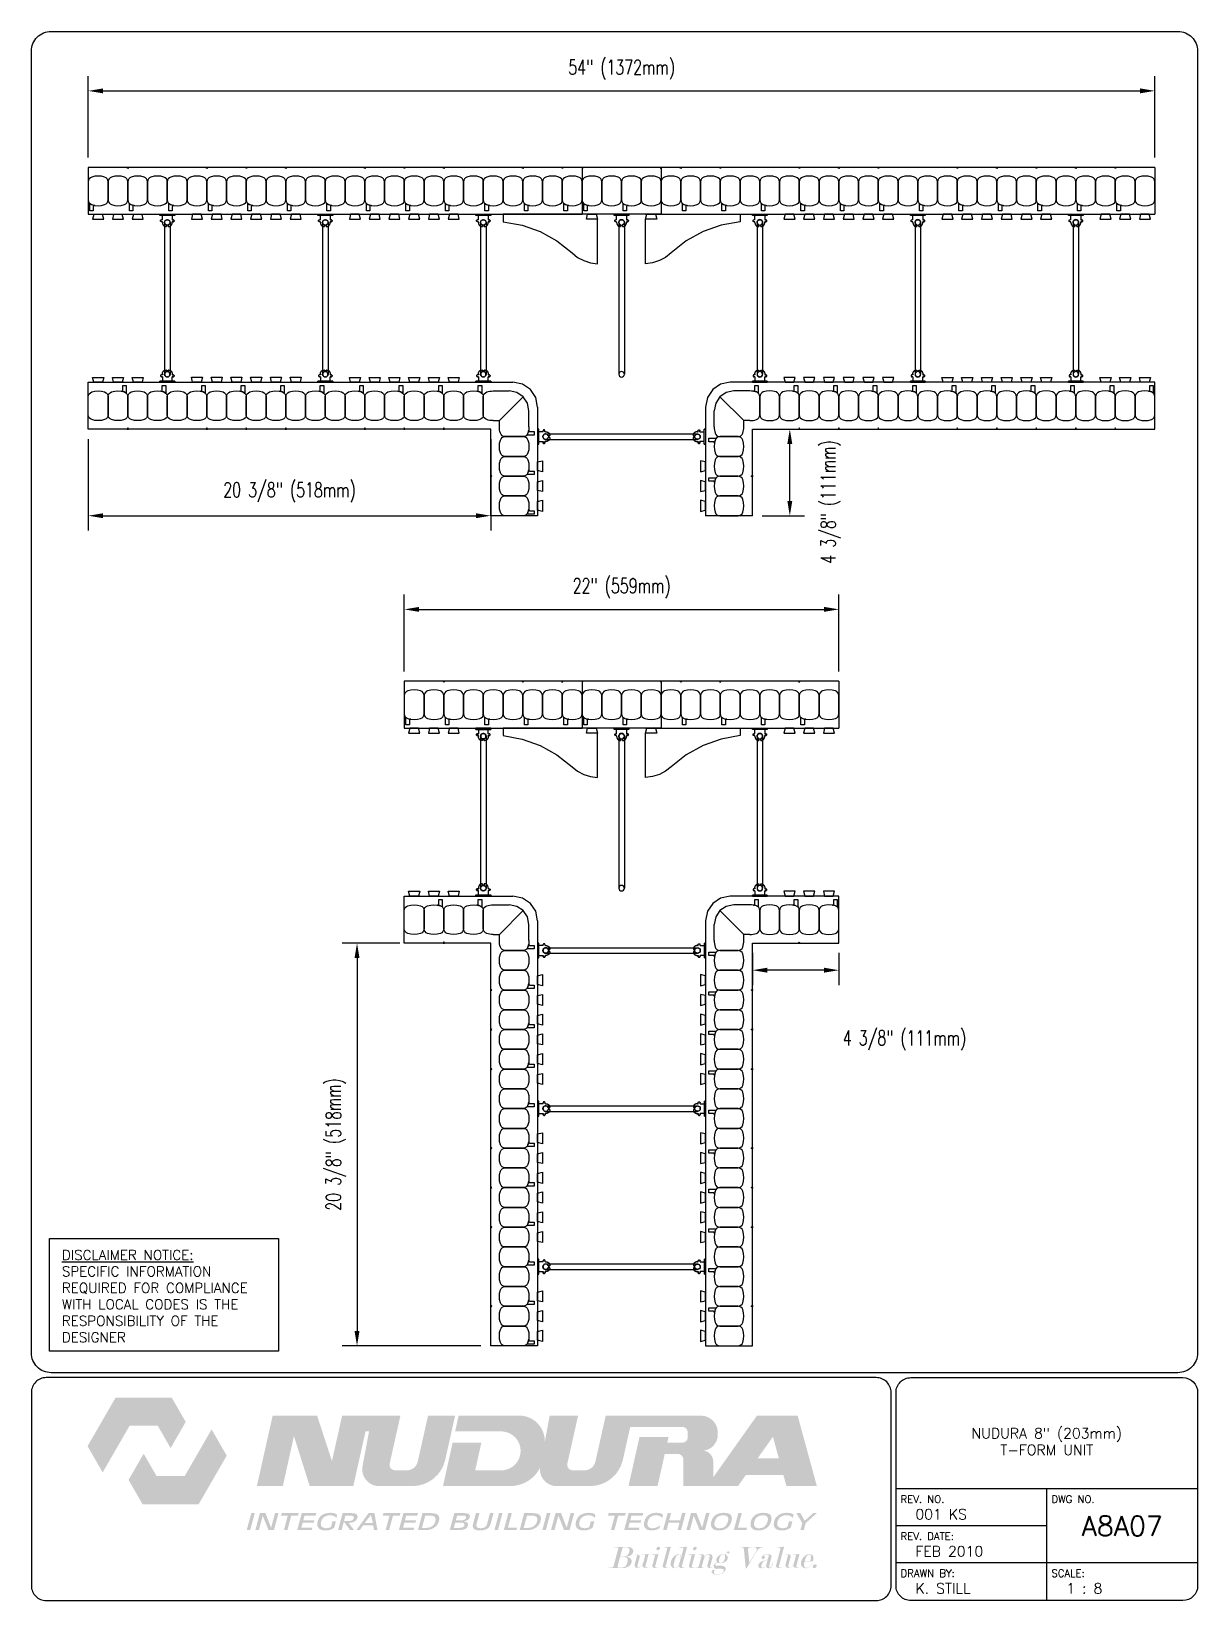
# Paper-space layout 'A8A07' of a CAD drawing. Header units: inches. Extents: x 0.42 to 7.8, y 0.49 to 10.41.
# The model-space entities are those that its viewports show. They can reach past a viewport. Long polylines and large blocks are cut down to what shows.
import ezdxf
from ezdxf.enums import TextEntityAlignment as Align

# ---------------------------------------------------------------- set-up
doc = ezdxf.new("R2010")
doc.units = ezdxf.units.IN
doc.header["$MEASUREMENT"] = 0
for name, color, linetype in [('line25', 2, 'Continuous'), ('LINE3', 3, 'Continuous'), ('LINE50', 5, 'Continuous'), ('LINE9', 9, 'Continuous'), ('LOGO', 7, 'Continuous'), ('TBK_LINE65', 3, 'Continuous'), ('TBK_TEXT', 4, 'Continuous'), ('TEXT', 4, 'Continuous')]:
    doc.layers.add(name, color=color, linetype=linetype)
doc.styles.add('DIM', font='romans.shx', dxfattribs={"width": 0.7})
doc.styles.add('ROMANS', font='romans.shx', dxfattribs={"height": 0.75})
doc.dimstyles.new('ext_8', dxfattribs={"dimscale": 8, "dimtxt": 0.09375, "dimasz": 0.09375, "dimexe": 0.09375, "dimexo": 0.0625, "dimgap": 0.0625, "dimtad": 1, "dimdec": 1, "dimzin": 3, "dimdsep": 46, "dimlunit": 4, "dimtxsty": 'DIM', "dimcen": 0.09, "dimdle": 0.09375, "dimclrt": 4, "dimadec": 0, "dimazin": 0, "dimtfac": 1, "dimtdec": 1, "dimtmove": 2, "dimatfit": 3, "dimfxl": 0, "dimfrac": 2, "dimtolj": 1, "dimtzin": 0, "dimarcsym": 0})

psp = doc.layouts.new('A8A07')

# ---------------------------------------------------------------- texts
at = {"layer": 'TBK_TEXT', "color": 7, "style": 'ROMANS'}
for s, p in [('REV. NO.', (5.9215, 1.107)), ('DWG NO.', (6.876, 1.107)), ('REV. DATE:', (5.9215, 0.8726)), ('DRAWN BY:', (5.9215, 0.6382)), ('SCALE:', (6.876, 0.6382))]:
    psp.add_text(s, height=0.04688, dxfattribs=at).set_placement(p)
at = {"layer": 'TEXT', "insert": (0.6134, 2.7065), "char_height": 0.0625, "width": 1.41371, "attachment_point": 1, "style": 'ROMANS'}
psp.add_mtext('{\\Fromans.shx|c1;\\LDISCLAIMER NOTICE:\\l\\PSPECIFIC INFORMATION REQUIRED FOR COMPLIANCE WITH LOCAL CODES IS THE RESPONSIBILITY OF THE DESIGNER}', dxfattribs=at)

msp = doc.modelspace()

# ---------------------------------------------------------------- blocks, each defined once
blk = doc.blocks.new('TITLEBLOCK-Tag')
at = {"style": 'ROMANS'}
for tag, height, p in [('TITLE_LINE_1', 0.065, (0.927, -0.1328)), ('TITLE_LINE_2', 0.065, (0.9294, -0.2258)), ('CENTRE-LINE-3', 0.065, (0.927, -0.3246)), ('TITLE_LINE_4', 0.065, (0.927, -0.4299)), ('TITLE_LINE_5', 0.065, (0.927, -0.526)), ('DWG', 0.125, (1.4043, -0.9102))]:
    blk.add_attdef(tag, text='', height=height, dxfattribs=at).set_placement(p, align=Align.MIDDLE_CENTER)
for tag, p in [('LATEST_REVISION', (0.0954, -0.8366)), ('REVISION_DATE', (0.0954, -1.071)), ('DRAWN_BY', (0.0954, -1.3053)), ('SCALE', (1.0499, -1.3053))]:
    blk.add_attdef(tag, text='', height=0.065, dxfattribs=at).set_placement(p, align=Align.MIDDLE_LEFT)
blk = doc.blocks.new('*D17')
at = {"layer": 'Defpoints', "color": 0}
for p in [(253.335, 130.371), (273.71, 130.371), (273.71, 125.996)]:
    blk.add_point(p, dxfattribs=at)
at = {"layer": 'TEXT', "color": 0, "lineweight": -2}
for p, q in [((253.335, 129.871), (253.335, 125.246)), ((273.71, 129.871), (273.71, 125.246)), ((254.085, 125.996), (272.96, 125.996))]:
    blk.add_line(p, q, dxfattribs=at)
at = {"layer": 'TEXT', "color": 0}
for points in [[(254.085, 126.121), (254.085, 125.871), (253.335, 125.996)], [(272.96, 126.121), (272.96, 125.871), (273.71, 125.996)]]:
    blk.add_solid(points, dxfattribs=at)
at = {"layer": 'TEXT', "color": 4, "insert": (263.522, 127.179), "char_height": 0.75, "attachment_point": 5, "style": 'DIM'}
blk.add_mtext('\\A1;20 3/8" (518mm)', dxfattribs=at)
blk = doc.blocks.new('*D18')
at = {"layer": 'Defpoints', "color": 0}
for p in [(307.335, 147.492), (253.335, 143.621), (307.335, 143.621)]:
    blk.add_point(p, dxfattribs=at)
at = {"layer": 'TEXT', "color": 0, "lineweight": -2}
for p, q in [((253.335, 144.121), (253.335, 148.242)), ((307.335, 144.121), (307.335, 148.242)), ((254.085, 147.492), (306.585, 147.492))]:
    blk.add_line(p, q, dxfattribs=at)
at = {"layer": 'TEXT', "color": 0}
for points in [[(254.085, 147.617), (254.085, 147.367), (253.335, 147.492)], [(306.585, 147.617), (306.585, 147.367), (307.335, 147.492)]]:
    blk.add_solid(points, dxfattribs=at)
at = {"layer": 'TEXT', "color": 4, "insert": (280.335, 148.563), "char_height": 0.75, "attachment_point": 5, "style": 'DIM'}
blk.add_mtext('\\A1;54" (1372mm)', dxfattribs=at)
blk = doc.blocks.new('*D19')
at = {"layer": 'Defpoints', "color": 0}
for p in [(291.335, 121.257), (269.335, 117.621), (291.335, 117.621)]:
    blk.add_point(p, dxfattribs=at)
at = {"layer": 'TEXT', "color": 0, "lineweight": -2}
for p, q in [((269.335, 118.121), (269.335, 122.007)), ((291.335, 118.121), (291.335, 122.007)), ((270.085, 121.257), (290.585, 121.257))]:
    blk.add_line(p, q, dxfattribs=at)
at = {"layer": 'TEXT', "color": 0}
for points in [[(270.085, 121.382), (270.085, 121.132), (269.335, 121.257)], [(290.585, 121.382), (290.585, 121.132), (291.335, 121.257)]]:
    blk.add_solid(points, dxfattribs=at)
at = {"layer": 'TEXT', "color": 4, "insert": (280.335, 122.328), "char_height": 0.75, "attachment_point": 5, "style": 'DIM'}
blk.add_mtext('\\A1;22" (559mm)', dxfattribs=at)
blk = doc.blocks.new('*D20')
at = {"layer": 'Defpoints', "color": 0}
for p in [(269.61, 104.371), (266.94, 83.996), (273.71, 83.996)]:
    blk.add_point(p, dxfattribs=at)
at = {"layer": 'TEXT', "color": 0, "lineweight": -2}
for p, q in [((269.11, 104.371), (266.19, 104.371)), ((266.94, 103.621), (266.94, 84.746)), ((273.21, 83.996), (266.19, 83.996))]:
    blk.add_line(p, q, dxfattribs=at)
at = {"layer": 'TEXT', "color": 0}
for points in [[(266.815, 103.621), (267.065, 103.621), (266.94, 104.371)], [(266.815, 84.746), (267.065, 84.746), (266.94, 83.996)]]:
    blk.add_solid(points, dxfattribs=at)
at = {"layer": 'TEXT', "color": 4, "insert": (265.869, 94.183), "char_height": 0.75, "attachment_point": 5, "rotation": 90, "style": 'DIM'}
blk.add_mtext('\\A1;20 3/8" (518mm)', dxfattribs=at)
blk = doc.blocks.new('*D21')
at = {"layer": 'Defpoints', "color": 0}
for p in [(286.96, 104.371), (291.335, 104.371), (286.96, 103)]:
    blk.add_point(p, dxfattribs=at)
at = {"layer": 'TEXT', "color": 0, "lineweight": -2}
for p, q in [((286.96, 103.871), (286.96, 102.25)), ((291.335, 103.871), (291.335, 102.25)), ((290.585, 103), (287.71, 103))]:
    blk.add_line(p, q, dxfattribs=at)
at = {"layer": 'TEXT', "color": 0}
for points in [[(287.71, 103.125), (287.71, 102.875), (286.96, 103)], [(290.585, 103.125), (290.585, 102.875), (291.335, 103)]]:
    blk.add_solid(points, dxfattribs=at)
at = {"layer": 'TEXT', "color": 4, "insert": (294.657, 99.447), "char_height": 0.75, "attachment_point": 5, "style": 'DIM'}
blk.add_mtext('\\A1;4 3/8" (111mm)', dxfattribs=at)
blk = doc.blocks.new('*D22')
at = {"layer": 'Defpoints', "color": 0}
for p in [(286.96, 130.371), (288.853, 130.371), (286.96, 125.996)]:
    blk.add_point(p, dxfattribs=at)
at = {"layer": 'TEXT', "color": 0, "lineweight": -2}
for p, q in [((287.46, 130.371), (289.603, 130.371)), ((288.853, 126.746), (288.853, 129.621)), ((287.46, 125.996), (289.603, 125.996))]:
    blk.add_line(p, q, dxfattribs=at)
at = {"layer": 'TEXT', "color": 0}
for points in [[(288.728, 129.621), (288.978, 129.621), (288.853, 130.371)], [(288.728, 126.746), (288.978, 126.746), (288.853, 125.996)]]:
    blk.add_solid(points, dxfattribs=at)
at = {"layer": 'TEXT', "color": 4, "insert": (290.924, 126.693), "char_height": 0.75, "attachment_point": 5, "rotation": 90, "style": 'DIM'}
blk.add_mtext('\\A1;4 3/8" (111mm)', dxfattribs=at)
blk = doc.blocks.new('Connector')
blk.add_point((0.271, 0))
at = {"layer": 'LINE9'}
for p, q in [((0, 0.375), (0, -0.375)), ((0.062, -0.375), (0.062, 0.375)), ((0.281, 0.25), (0.062, 0.25))]:
    blk.add_line(p, q, dxfattribs=at)
for points, weights in [([(0.007, 0.375), (0.004, 0.375), (0, 0.375)], [1, 0.972587069138, 0.950305488115]), ([(0.327, 0.343), (0.308, 0.343), (0.281, 0.317), (0.281, 0.297)], [1, 0.85355339, 0.85355339, 1]), ([(0.328, 0.343), (0.327, 0.343), (0.327, 0.343)], [1, 0.70710678, 1]), ([(0.375, 0.297), (0.375, 0.317), (0.348, 0.343), (0.329, 0.343)], [1, 0.85355339, 0.85355339, 1]), ([(0.406, 0.25), (0.546, 0.25), (0.619, 0.131)], [0.958404415409, 0.794674173519, 0.864651571113]), ([(0.619, 0.052), (0.612, 0.049), (0.604, 0.049)], [0.83615024178, 0.892081430621, 1]), ([(0, -0.375), (0.004, -0.375), (0.007, -0.375)], [0.950305488115, 0.972587069138, 1]), ([(0.281, -0.297), (0.281, -0.317), (0.308, -0.343), (0.327, -0.343)], [1, 0.85355339, 0.85355339, 1]), ([(0.327, -0.343), (0.281, -0.343), (0.281, -0.297)], [1, 0.70710678, 1]), ([(0.329, -0.343), (0.348, -0.343), (0.375, -0.317), (0.375, -0.297)], [1, 0.85355339, 0.85355339, 1]), ([(0.375, -0.297), (0.375, -0.343), (0.329, -0.343)], [1, 0.70710678, 1]), ([(0.619, -0.131), (0.546, -0.25), (0.406, -0.25)], [0.864651574428, 0.794674169686, 0.958404415195]), ([(0.604, -0.049), (0.612, -0.049), (0.619, -0.052)], [1, 0.89208144177, 0.836150253337])]:
    blk.add_rational_spline(points, weights, degree=2, dxfattribs=at)
for points, degree in [([(0, 0.375), (0.002, 0.375), (0.005, 0.375), (0.007, 0.375)], 3), ([(0.007, 0.375), (0.021, 0.375), (0.051, 0.375), (0.062, 0.375), (0.062, 0.375)], 3), ([(0.281, 0.25), (0.281, 0.297)], 1), ([(0.327, 0.343), (0.327, 0.343), (0.328, 0.343), (0.328, 0.343)], 3), ([(0.328, 0.343), (0.329, 0.343), (0.329, 0.343), (0.329, 0.343)], 3), ([(0.375, 0.25), (0.375, 0.297)], 1), ([(0.406, 0.25), (0.375, 0.25)], 1), ([(0.406, 0.25), (0.406, 0.25)], 1), ([(0.406, 0.25), (0.406, 0.25)], 1), ([(0.406, 0.25), (0.406, 0.25)], 1), ([(0.406, 0.25), (0.406, 0.25)], 1), ([(0.406, 0.25), (0.406, 0.25)], 1), ([(0.406, 0.25), (0.406, 0.25)], 1), ([(0.406, 0.25), (0.406, 0.25)], 1), ([(0.406, 0.25), (0.406, 0.25)], 1), ([(0.406, 0.25), (0.406, 0.25)], 1), ([(0.406, 0.25), (0.406, 0.25)], 1), ([(0.406, 0.25), (0.406, 0.25)], 1), ([(0.406, 0.25), (0.406, 0.25)], 1), ([(0.406, 0.25), (0.406, 0.25)], 1), ([(0.406, 0.25), (0.406, 0.25)], 1), ([(0.406, 0.25), (0.406, 0.25)], 1), ([(0.406, 0.25), (0.406, 0.25)], 1), ([(0.406, 0.25), (0.406, 0.25)], 1), ([(0.406, 0.25), (0.406, 0.25)], 1), ([(0.406, 0.25), (0.406, 0.25)], 1), ([(0.406, 0.25), (0.406, 0.25)], 1), ([(0.406, 0.25), (0.406, 0.25)], 1), ([(0.406, 0.25), (0.406, 0.25)], 1), ([(0.406, 0.25), (0.406, 0.25)], 1), ([(0.406, 0.25), (0.406, 0.25)], 1), ([(0.604, 0.049), (0.532, 0.049)], 1), ([(0.532, 0.049), (0.532, 0.049)], 1), ([(0.532, 0.049), (0.532, 0.049)], 1), ([(0.532, 0.049), (0.532, 0.049)], 1), ([(0.532, 0.049), (0.532, 0.049)], 1), ([(0.532, 0.049), (0.532, 0.049)], 1), ([(0.532, 0.049), (0.532, 0.049)], 1), ([(0.532, 0.049), (0.532, 0.049)], 1), ([(0.532, 0.049), (0.532, 0.049)], 1), ([(0.532, 0.049), (0.532, 0.049)], 1), ([(0.532, 0.049), (0.532, 0.049)], 1), ([(0.604, 0.049), (0.609, 0.049), (0.614, 0.05), (0.619, 0.052)], 3), ([(0.604, 0.049), (0.604, 0.049)], 1), ([(0.604, 0.049), (0.604, 0.049)], 1), ([(0.604, 0.049), (0.604, 0.049)], 1), ([(0.604, 0.049), (0.604, 0.049)], 1), ([(0.619, 0.131), (0.619, 0.052)], 1), ([(0.619, 0.131), (0.619, 0.131)], 1), ([(0.619, 0.131), (0.619, 0.131)], 1), ([(0.619, 0.131), (0.619, 0.131)], 1), ([(0.619, 0.131), (0.619, 0.131)], 1), ([(0.007, -0.375), (0.005, -0.375), (0.002, -0.375), (0, -0.375)], 3), ([(0.062, -0.375), (0.062, -0.375), (0.051, -0.375), (0.021, -0.375), (0.007, -0.375)], 3), ([(0.062, -0.25), (0.281, -0.25)], 1), ([(0.281, -0.297), (0.281, -0.25)], 1), ([(0.281, -0.25), (0.281, -0.297)], 1), ([(0.328, -0.343), (0.328, -0.343), (0.327, -0.343), (0.327, -0.343)], 3), ([(0.329, -0.343), (0.329, -0.343), (0.329, -0.343), (0.328, -0.343)], 3), ([(0.375, -0.25), (0.375, -0.297)], 1), ([(0.375, -0.297), (0.375, -0.25)], 1), ([(0.406, -0.25), (0.375, -0.25)], 1), ([(0.406, -0.25), (0.406, -0.25)], 1), ([(0.406, -0.25), (0.406, -0.25)], 1), ([(0.406, -0.25), (0.406, -0.25)], 1), ([(0.406, -0.25), (0.406, -0.25)], 1), ([(0.406, -0.25), (0.406, -0.25)], 1), ([(0.406, -0.25), (0.406, -0.25)], 1), ([(0.406, -0.25), (0.406, -0.25)], 1), ([(0.406, -0.25), (0.406, -0.25)], 1), ([(0.406, -0.25), (0.406, -0.25)], 1), ([(0.406, -0.25), (0.406, -0.25)], 1), ([(0.406, -0.25), (0.406, -0.25)], 1), ([(0.532, -0.049), (0.604, -0.049)], 1), ([(0.604, -0.049), (0.58, -0.049), (0.556, -0.049), (0.532, -0.049)], 3), ([(0.532, -0.049), (0.532, -0.049)], 1), ([(0.532, -0.049), (0.532, -0.049)], 1), ([(0.532, -0.049), (0.532, -0.049)], 1), ([(0.532, -0.049), (0.532, -0.049)], 1), ([(0.619, -0.052), (0.614, -0.05), (0.609, -0.049), (0.604, -0.049)], 3), ([(0.604, -0.049), (0.604, -0.049)], 1), ([(0.604, -0.049), (0.604, -0.049)], 1), ([(0.604, -0.049), (0.604, -0.049)], 1), ([(0.604, -0.049), (0.604, -0.049)], 1), ([(0.604, -0.049), (0.604, -0.049)], 1), ([(0.604, -0.049), (0.604, -0.049)], 1), ([(0.604, -0.049), (0.604, -0.049)], 1), ([(0.604, -0.049), (0.604, -0.049)], 1), ([(0.619, -0.052), (0.619, -0.131)], 1), ([(0.619, -0.131), (0.619, -0.131)], 1), ([(0.619, -0.131), (0.619, -0.131)], 1), ([(0.619, -0.131), (0.619, -0.131)], 1), ([(0.619, -0.131), (0.619, -0.131)], 1)]:
    blk.add_open_spline(points, degree=degree, dxfattribs=at)
for points, weights, knots in [([(0.062, 0.375), (0.062, 0.375), (0.046, 0.375), (0.03, 0.375), (0.007, 0.375)], [0.868718858569, 0.861102746415, 1, 0.861102734288, 0.868718859898], [0, 0, 0, 0.5, 0.5, 1, 1, 1]), ([(0.532, 0.049), (0.472, 0.203), (0.333, 0.113), (0.157, 0), (0.333, -0.113), (0.472, -0.203), (0.532, -0.049)], [0.899508922286, 0.599718215298, 1, 0.54226024, 1, 0.599718224335, 0.899508908749], [0, 0, 0, 0.318112, 0.318112, 0.681888, 0.681888, 1, 1, 1]), ([(0.007, -0.375), (0.03, -0.375), (0.046, -0.375), (0.062, -0.375), (0.062, -0.375)], [0.868718859319, 0.861102739573, 1, 0.861102742958, 0.868718858948], [0, 0, 0, 0.5, 0.5, 1, 1, 1])]:
    blk.add_rational_spline(points, weights, degree=2, knots=knots, dxfattribs=at)
blk = doc.blocks.new('WEB_CENTRE_TOP_8')
for p, q in [((-0.141, 7.688), (-0.141, 0)), ((0.141, 7.688), (0.141, 0))]:
    blk.add_line(p, q)
for centre in [(0, 7.688), (0, 0)]:
    blk.add_circle(centre, 0.141)

# ---------------------------------------------------------------- dimensions: what is measured, and where the dimension line sits
at = {"layer": 'TEXT'}
for base, p1, p2, text, picture, middle in [((307.3347, 147.4915), (253.3347, 143.6212), (307.3347, 143.6212), '54" (1372mm)', '*D18', (280.3347, 148.5629)), ((291.3347, 121.257), (269.3347, 117.6209), (291.3347, 117.6209), '22" (559mm)', '*D19', (280.3347, 122.3285))]:
    dim = msp.add_linear_dim(base=base, p1=p1, p2=p2, text=text, dimstyle='ext_8', override={"dimdec": 3}, dxfattribs=at)
    dim.commit()
    dim.dimension.update_dxf_attribs({"geometry": picture, "text_midpoint": middle})
for base, p1, p2, text, picture, middle in [((273.7097, 125.9962), (253.3347, 130.3712), (273.7097, 130.3712), '20 3/8" (518mm)', '*D17', (263.5222, 127.1785)), ((286.9597, 103.0003), (291.3347, 104.3709), (286.9597, 104.3709), '4 3/8" (111mm)', '*D21', (294.657, 99.4467))]:
    dim = msp.add_linear_dim(base=base, p1=p1, p2=p2, text=text, dimstyle='ext_8', override={"dimdec": 3}, dxfattribs=at)
    dim.commit()
    dim.dimension.update_dxf_attribs({"geometry": picture, "text_midpoint": middle, "dimtype": 160})
dim = msp.add_linear_dim(base=(288.8526, 130.3712), p1=(286.9597, 125.9962), p2=(286.9597, 130.3712), angle=270, text='4 3/8" (111mm)', dimstyle='ext_8', override={"dimdec": 3}, dxfattribs=at)
dim.commit()
dim.dimension.update_dxf_attribs({"geometry": '*D22', "text_midpoint": (290.924, 126.693), "dimtype": 160})
dim = msp.add_linear_dim(base=(266.94, 83.9959), p1=(269.6098, 104.3709), p2=(273.7097, 83.9959), angle=270, text='20 3/8" (518mm)', dimstyle='ext_8', override={"dimdec": 3}, dxfattribs=at)
dim.commit()
dim.dimension.update_dxf_attribs({"geometry": '*D20', "text_midpoint": (265.8685, 94.1834)})

# ---------------------------------------------------------------- linework, layer by layer
at = {"layer": 'line25'}
for p, q in [((253.3347, 141.2462), (278.3347, 141.2462)), ((282.3347, 141.2462), (278.3347, 141.2462)), ((279.1159, 138.7478), (279.1159, 140.9962)), ((281.5536, 138.7478), (281.5536, 140.9962)), ((282.3347, 141.2462), (307.3347, 141.2462)), ((253.3347, 132.7462), (274.8347, 132.7462)), ((307.3347, 132.7462), (285.8347, 132.7462)), ((276.0847, 131.4962), (276.0847, 125.9962)), ((284.5847, 131.4962), (284.5847, 125.9962)), ((269.3347, 115.2459), (278.3347, 115.2459)), ((282.3347, 115.2459), (278.3347, 115.2459)), ((282.3347, 115.2459), (291.3347, 115.2459)), ((279.1159, 112.7475), (279.1159, 114.9959)), ((281.5536, 112.7475), (281.5536, 114.9959)), ((269.3347, 106.7459), (274.8347, 106.7459)), ((291.3347, 106.7459), (285.8347, 106.7459)), ((276.0847, 105.4959), (276.0847, 83.9959)), ((284.5847, 105.4959), (284.5847, 83.9959))]:
    msp.add_line(p, q, dxfattribs=at)
for points in [[(253.6159, 141.2436), (253.5536, 140.9936), (254.1159, 140.9936), (254.0536, 141.2436)], [(254.6159, 141.2436), (254.5536, 140.9936), (255.1159, 140.9936), (255.0536, 141.2436)], [(255.6159, 141.2436), (255.5536, 140.9936), (256.1159, 140.9936), (256.0536, 141.2436)], [(258.6159, 141.2462), (258.5536, 140.9962), (259.1159, 140.9962), (259.0536, 141.2462)], [(259.6159, 141.2462), (259.5536, 140.9962), (260.1159, 140.9962), (260.0536, 141.2462)], [(260.6159, 141.2462), (260.5536, 140.9962), (261.1159, 140.9962), (261.0536, 141.2462)], [(261.6159, 141.2462), (261.5536, 140.9962), (262.1159, 140.9962), (262.0536, 141.2462)], [(262.6159, 141.2462), (262.5536, 140.9962), (263.1159, 140.9962), (263.0536, 141.2462)], [(263.6159, 141.2462), (263.5536, 140.9962), (264.1159, 140.9962), (264.0536, 141.2462)], [(266.6159, 141.2462), (266.5536, 140.9962), (267.1159, 140.9962), (267.0536, 141.2462)], [(267.6159, 141.2462), (267.5536, 140.9962), (268.1159, 140.9962), (268.0536, 141.2462)], [(268.6159, 141.2462), (268.5536, 140.9962), (269.1159, 140.9962), (269.0536, 141.2462)], [(269.6159, 141.2462), (269.5536, 140.9962), (270.1159, 140.9962), (270.0536, 141.2462)], [(270.6159, 141.2462), (270.5536, 140.9962), (271.1159, 140.9962), (271.0536, 141.2462)], [(271.6159, 141.2462), (271.5536, 140.9962), (272.1159, 140.9962), (272.0536, 141.2462)], [(279.0536, 141.2462), (279.1159, 140.9962), (278.5536, 140.9962), (278.6159, 141.2462)], [(282.0536, 141.2462), (282.1159, 140.9962), (281.5536, 140.9962), (281.6159, 141.2462)], [(288.6159, 141.2462), (288.5536, 140.9962), (289.1159, 140.9962), (289.0536, 141.2462)], [(289.6159, 141.2462), (289.5536, 140.9962), (290.1159, 140.9962), (290.0536, 141.2462)], [(290.6159, 141.2462), (290.5536, 140.9962), (291.1159, 140.9962), (291.0536, 141.2462)], [(291.6159, 141.2462), (291.5536, 140.9962), (292.1159, 140.9962), (292.0536, 141.2462)], [(292.6159, 141.2462), (292.5536, 140.9962), (293.1159, 140.9962), (293.0536, 141.2462)], [(293.6159, 141.2462), (293.5536, 140.9962), (294.1159, 140.9962), (294.0536, 141.2462)], [(296.6159, 141.2462), (296.5536, 140.9962), (297.1159, 140.9962), (297.0536, 141.2462)], [(297.6159, 141.2462), (297.5536, 140.9962), (298.1159, 140.9962), (298.0536, 141.2462)], [(298.6159, 141.2462), (298.5536, 140.9962), (299.1159, 140.9962), (299.0536, 141.2462)], [(299.6159, 141.2462), (299.5536, 140.9962), (300.1159, 140.9962), (300.0536, 141.2462)], [(300.6159, 141.2462), (300.5536, 140.9962), (301.1159, 140.9962), (301.0536, 141.2462)], [(301.6159, 141.2462), (301.5536, 140.9962), (302.1159, 140.9962), (302.0536, 141.2462)], [(304.6159, 141.2462), (304.5536, 140.9962), (305.1159, 140.9962), (305.0536, 141.2462)], [(305.6159, 141.2462), (305.5536, 140.9962), (306.1159, 140.9962), (306.0536, 141.2462)], [(306.6159, 141.2462), (306.5536, 140.9962), (307.1159, 140.9962), (307.0536, 141.2462)], [(253.6159, 132.7462), (253.5536, 132.9962), (254.1159, 132.9962), (254.0536, 132.7462)], [(254.6159, 132.7462), (254.5536, 132.9962), (255.1159, 132.9962), (255.0536, 132.7462)], [(255.6159, 132.7462), (255.5536, 132.9962), (256.1159, 132.9962), (256.0536, 132.7462)], [(258.6159, 132.7487), (258.5536, 132.9987), (259.1159, 132.9987), (259.0536, 132.7487)], [(259.6159, 132.7487), (259.5536, 132.9987), (260.1159, 132.9987), (260.0536, 132.7487)], [(260.6159, 132.7487), (260.5536, 132.9987), (261.1159, 132.9987), (261.0536, 132.7487)], [(261.6159, 132.7487), (261.5536, 132.9987), (262.1159, 132.9987), (262.0536, 132.7487)], [(262.6159, 132.7487), (262.5536, 132.9987), (263.1159, 132.9987), (263.0536, 132.7487)], [(263.6159, 132.7487), (263.5536, 132.9987), (264.1159, 132.9987), (264.0536, 132.7487)], [(266.6159, 132.7462), (266.5536, 132.9962), (267.1159, 132.9962), (267.0536, 132.7462)], [(267.6159, 132.7462), (267.5536, 132.9962), (268.1159, 132.9962), (268.0536, 132.7462)], [(268.6159, 132.7462), (268.5536, 132.9962), (269.1159, 132.9962), (269.0536, 132.7462)], [(269.6159, 132.7462), (269.5536, 132.9962), (270.1159, 132.9962), (270.0536, 132.7462)], [(270.6159, 132.7462), (270.5536, 132.9962), (271.1159, 132.9962), (271.0536, 132.7462)], [(271.6159, 132.7462), (271.5536, 132.9962), (272.1159, 132.9962), (272.0536, 132.7462)], [(289.0536, 132.7462), (289.1159, 132.9962), (288.5536, 132.9962), (288.6159, 132.7462)], [(290.0536, 132.7462), (290.1159, 132.9962), (289.5536, 132.9962), (289.6159, 132.7462)], [(291.0536, 132.7462), (291.1159, 132.9962), (290.5536, 132.9962), (290.6159, 132.7462)], [(292.0536, 132.7462), (292.1159, 132.9962), (291.5536, 132.9962), (291.6159, 132.7462)], [(293.0536, 132.7462), (293.1159, 132.9962), (292.5536, 132.9962), (292.6159, 132.7462)], [(294.0536, 132.7462), (294.1159, 132.9962), (293.5536, 132.9962), (293.6159, 132.7462)], [(296.6159, 132.7462), (296.5536, 132.9962), (297.1159, 132.9962), (297.0536, 132.7462)], [(297.6159, 132.7462), (297.5536, 132.9962), (298.1159, 132.9962), (298.0536, 132.7462)], [(298.6159, 132.7462), (298.5536, 132.9962), (299.1159, 132.9962), (299.0536, 132.7462)], [(299.6159, 132.7462), (299.5536, 132.9962), (300.1159, 132.9962), (300.0536, 132.7462)], [(300.6159, 132.7462), (300.5536, 132.9962), (301.1159, 132.9962), (301.0536, 132.7462)], [(301.6159, 132.7462), (301.5536, 132.9962), (302.1159, 132.9962), (302.0536, 132.7462)], [(304.6159, 132.7462), (304.5536, 132.9962), (305.1159, 132.9962), (305.0536, 132.7462)], [(305.6159, 132.7462), (305.5536, 132.9962), (306.1159, 132.9962), (306.0536, 132.7462)], [(306.6159, 132.7462), (306.5536, 132.9962), (307.1159, 132.9962), (307.0536, 132.7462)], [(276.0847, 128.715), (276.3347, 128.7774), (276.3347, 128.215), (276.0847, 128.2774)], [(284.5847, 128.715), (284.3347, 128.7774), (284.3347, 128.215), (284.5847, 128.2774)], [(276.0847, 127.715), (276.3347, 127.7774), (276.3347, 127.215), (276.0847, 127.2774)], [(284.5847, 127.715), (284.3347, 127.7774), (284.3347, 127.215), (284.5847, 127.2774)], [(276.0847, 126.715), (276.3347, 126.7774), (276.3347, 126.215), (276.0847, 126.2774)], [(284.5847, 126.715), (284.3347, 126.7774), (284.3347, 126.215), (284.5847, 126.2774)], [(269.6159, 115.2459), (269.5536, 114.9959), (270.1159, 114.9959), (270.0536, 115.2459)], [(270.6159, 115.2459), (270.5536, 114.9959), (271.1159, 114.9959), (271.0536, 115.2459)], [(271.6159, 115.2459), (271.5536, 114.9959), (272.1159, 114.9959), (272.0536, 115.2459)], [(279.0536, 115.2459), (279.1159, 114.9959), (278.5536, 114.9959), (278.6159, 115.2459)], [(282.0536, 115.2459), (282.1159, 114.9959), (281.5536, 114.9959), (281.6159, 115.2459)], [(288.6159, 115.2459), (288.5536, 114.9959), (289.1159, 114.9959), (289.0536, 115.2459)], [(289.6159, 115.2459), (289.5536, 114.9959), (290.1159, 114.9959), (290.0536, 115.2459)], [(290.6159, 115.2459), (290.5536, 114.9959), (291.1159, 114.9959), (291.0536, 115.2459)], [(269.6159, 106.7459), (269.5536, 106.9959), (270.1159, 106.9959), (270.0536, 106.7459)], [(270.6159, 106.7459), (270.5536, 106.9959), (271.1159, 106.9959), (271.0536, 106.7459)], [(271.6159, 106.7459), (271.5536, 106.9959), (272.1159, 106.9959), (272.0536, 106.7459)], [(289.0536, 106.7459), (289.1159, 106.9959), (288.5536, 106.9959), (288.6159, 106.7459)], [(290.0536, 106.7459), (290.1159, 106.9959), (289.5536, 106.9959), (289.6159, 106.7459)], [(291.0536, 106.7459), (291.1159, 106.9959), (290.5536, 106.9959), (290.6159, 106.7459)], [(276.0847, 102.7147), (276.3347, 102.777), (276.3347, 102.2147), (276.0847, 102.277)], [(284.5847, 102.7147), (284.3347, 102.777), (284.3347, 102.2147), (284.5847, 102.277)], [(276.0847, 101.7147), (276.3347, 101.777), (276.3347, 101.2147), (276.0847, 101.277)], [(284.5847, 101.7147), (284.3347, 101.777), (284.3347, 101.2147), (284.5847, 101.277)], [(276.0847, 100.7147), (276.3347, 100.777), (276.3347, 100.2147), (276.0847, 100.277)], [(284.5847, 100.7147), (284.3347, 100.777), (284.3347, 100.2147), (284.5847, 100.277)], [(276.0847, 99.7147), (276.3347, 99.777), (276.3347, 99.2147), (276.0847, 99.277)], [(284.5847, 99.7147), (284.3347, 99.777), (284.3347, 99.2147), (284.5847, 99.277)], [(276.0847, 98.7147), (276.3347, 98.777), (276.3347, 98.2147), (276.0847, 98.277)], [(284.5847, 98.7147), (284.3347, 98.777), (284.3347, 98.2147), (284.5847, 98.277)], [(276.0847, 97.7147), (276.3347, 97.777), (276.3347, 97.2147), (276.0847, 97.277)], [(284.5847, 97.7147), (284.3347, 97.777), (284.3347, 97.2147), (284.5847, 97.277)], [(276.0847, 94.7147), (276.3347, 94.777), (276.3347, 94.2147), (276.0847, 94.277)], [(284.5847, 94.7147), (284.3347, 94.777), (284.3347, 94.2147), (284.5847, 94.277)], [(276.0847, 93.7147), (276.3347, 93.777), (276.3347, 93.2147), (276.0847, 93.277)], [(284.5847, 93.7147), (284.3347, 93.777), (284.3347, 93.2147), (284.5847, 93.277)], [(276.0847, 92.7147), (276.3347, 92.777), (276.3347, 92.2147), (276.0847, 92.277)], [(284.5847, 92.7147), (284.3347, 92.777), (284.3347, 92.2147), (284.5847, 92.277)], [(276.0847, 91.7147), (276.3347, 91.777), (276.3347, 91.2147), (276.0847, 91.277)], [(284.5847, 91.7147), (284.3347, 91.777), (284.3347, 91.2147), (284.5847, 91.277)], [(276.0847, 90.7147), (276.3347, 90.777), (276.3347, 90.2147), (276.0847, 90.277)], [(284.5847, 90.7147), (284.3347, 90.777), (284.3347, 90.2147), (284.5847, 90.277)], [(276.0847, 89.7147), (276.3347, 89.777), (276.3347, 89.2147), (276.0847, 89.277)], [(284.5847, 89.7147), (284.3347, 89.777), (284.3347, 89.2147), (284.5847, 89.277)], [(276.0847, 86.7147), (276.3347, 86.777), (276.3347, 86.2147), (276.0847, 86.277)], [(284.5847, 86.7147), (284.3347, 86.777), (284.3347, 86.2147), (284.5847, 86.277)], [(276.0847, 85.7147), (276.3347, 85.777), (276.3347, 85.2147), (276.0847, 85.277)], [(284.5847, 85.7147), (284.3347, 85.777), (284.3347, 85.2147), (284.5847, 85.277)], [(276.0847, 84.7147), (276.3347, 84.777), (276.3347, 84.2147), (276.0847, 84.277)], [(284.5847, 84.7147), (284.3347, 84.777), (284.3347, 84.2147), (284.5847, 84.277)]]:
    msp.add_lwpolyline(points, close=True, dxfattribs=at)
for points in [[(279.1159, 141.2462), (274.3347, 141.2462), (274.3347, 140.8712, -0.1663746), (277.8256, 139.2898, 0.1806528), (279.1159, 138.7478, 0.1806528)], [(281.5536, 141.2462), (286.3347, 141.2462), (286.3347, 140.8712, 0.1663746), (282.8439, 139.2898, -0.1806528), (281.5536, 138.7478, -0.1806528)], [(279.1159, 115.2459), (274.3347, 115.2459), (274.3347, 114.8709, -0.1663746), (277.8256, 113.2894, 0.1806528), (279.1159, 112.7475, 0.1806528)], [(281.5536, 115.2459), (286.3347, 115.2459), (286.3347, 114.8709, 0.1663746), (282.8439, 113.2894, -0.1806528), (281.5536, 112.7475, -0.1806528)]]:
    msp.add_lwpolyline(points, format="xyb", dxfattribs=at)
msp.add_lwpolyline([(282.3347, 141.2462), (286.3347, 141.2462), (286.3347, 140.8712)], dxfattribs=at)
for centre, start, end in [((274.8347, 131.4962), 0, 90), ((285.8347, 131.4962), 90, 180), ((274.8347, 105.4959), 0, 90), ((285.8347, 105.4959), 90, 180)]:
    msp.add_arc(centre, 1.25, start, end, dxfattribs=at)
at = {"layer": 'LINE50'}
for p, q in [((253.3347, 143.6212), (253.3347, 141.2462)), ((278.3347, 143.6212), (253.3347, 143.6212)), ((282.3347, 143.6212), (278.3347, 143.6212)), ((307.3347, 143.6212), (282.3347, 143.6212)), ((307.3347, 143.6212), (307.3347, 141.2462)), ((253.3347, 130.3712), (253.3347, 132.7462)), ((307.3347, 130.3712), (307.3347, 132.7462)), ((273.7097, 130.3712), (253.3347, 130.3712)), ((273.7097, 125.9962), (273.7097, 130.3712)), ((286.9597, 130.3712), (307.3347, 130.3712)), ((286.9597, 125.9962), (286.9597, 130.3712)), ((276.0847, 125.9962), (273.7097, 125.9962)), ((286.9597, 125.9962), (284.5847, 125.9962)), ((269.3347, 117.6209), (269.3347, 115.2459)), ((278.3347, 117.6209), (269.3347, 117.6209)), ((282.3347, 117.6209), (278.3347, 117.6209)), ((291.3347, 117.6209), (282.3347, 117.6209)), ((291.3347, 117.6209), (291.3347, 115.2459)), ((269.3347, 104.3709), (269.3347, 106.7459)), ((291.3347, 104.3709), (291.3347, 106.7459)), ((273.7097, 104.3709), (269.3347, 104.3709)), ((273.7097, 83.9959), (273.7097, 104.3709)), ((286.9597, 83.9959), (286.9597, 104.3709)), ((286.9597, 104.3709), (291.3347, 104.3709)), ((276.0847, 83.9959), (273.7097, 83.9959)), ((284.5847, 83.9959), (286.9597, 83.9959))]:
    msp.add_line(p, q, dxfattribs=at)
at = {"layer": 'LINE9'}
for p, q in [((278.3347, 143.6212), (278.3347, 141.2462)), ((282.3347, 143.6212), (282.3347, 141.2462)), ((273.8347, 132.3087), (274.6472, 132.3087)), ((274.1472, 130.8087), (275.3543, 132.0158)), ((286.5222, 130.8087), (285.3151, 132.0158)), ((286.8347, 132.3087), (286.0222, 132.3087)), ((275.6472, 130.4962), (275.6472, 131.3087)), ((285.0222, 130.4962), (285.0222, 131.3087)), ((273.8347, 130.8087), (274.1472, 130.8087)), ((274.1472, 130.4962), (274.1472, 130.8087)), ((286.8347, 130.8087), (286.5222, 130.8087)), ((286.5222, 130.4962), (286.5222, 130.8087)), ((278.3347, 117.6209), (278.3347, 115.2459)), ((282.3347, 117.6209), (282.3347, 115.2459)), ((273.8347, 106.3084), (274.6472, 106.3084)), ((274.1472, 104.8084), (275.3543, 106.0155)), ((286.5222, 104.8084), (285.3151, 106.0155)), ((286.8347, 106.3084), (286.0222, 106.3084)), ((275.6472, 104.4959), (275.6472, 105.3084)), ((285.0222, 104.4959), (285.0222, 105.3084)), ((273.8347, 104.8084), (274.1472, 104.8084)), ((274.1472, 104.4959), (274.1472, 104.8084)), ((286.5222, 104.4959), (286.5222, 104.8084)), ((286.8347, 104.8084), (286.5222, 104.8084))]:
    msp.add_line(p, q, dxfattribs=at)
for points in [[(253.5078, 141.7352, 0.1576708), (254.1617, 141.7352, 0.3253046), (254.3347, 141.9731), (254.3347, 142.8943, 0.3253046), (254.1617, 143.1321, 0.1576708), (253.5078, 143.1321, 0.3253046), (253.3347, 142.8943), (253.3347, 141.9731, 0.3253046)], [(254.5078, 141.7352, 0.1576708), (255.1617, 141.7352, 0.3253046), (255.3347, 141.9731), (255.3347, 142.8943, 0.3253046), (255.1617, 143.1321, 0.1576708), (254.5078, 143.1321, 0.3253046), (254.3347, 142.8943), (254.3347, 141.9731, 0.3253046)], [(255.5078, 141.7352, 0.1576708), (256.1617, 141.7352, 0.3253046), (256.3347, 141.9731), (256.3347, 142.8943, 0.3253046), (256.1617, 143.1321, 0.1576708), (255.5078, 143.1321, 0.3253046), (255.3347, 142.8943), (255.3347, 141.9731, 0.3253046)], [(256.5078, 141.7352, 0.1576708), (257.1617, 141.7352, 0.3253046), (257.3347, 141.9731), (257.3347, 142.8943, 0.3253046), (257.1617, 143.1321, 0.1576708), (256.5078, 143.1321, 0.3253046), (256.3347, 142.8943), (256.3347, 141.9731, 0.3253046)], [(257.5078, 141.7352, 0.1576708), (258.1617, 141.7352, 0.3253046), (258.3347, 141.9731), (258.3347, 142.8943, 0.3253046), (258.1617, 143.1321, 0.1576708), (257.5078, 143.1321, 0.3253046), (257.3347, 142.8943), (257.3347, 141.9731, 0.3253046)], [(258.5078, 141.7352, 0.1576708), (259.1617, 141.7352, 0.3253046), (259.3347, 141.9731), (259.3347, 142.8943, 0.3253046), (259.1617, 143.1321, 0.1576708), (258.5078, 143.1321, 0.3253046), (258.3347, 142.8943), (258.3347, 141.9731, 0.3253046)], [(259.5078, 141.7352, 0.1576708), (260.1617, 141.7352, 0.3253046), (260.3347, 141.9731), (260.3347, 142.8943, 0.3253046), (260.1617, 143.1321, 0.1576708), (259.5078, 143.1321, 0.3253046), (259.3347, 142.8943), (259.3347, 141.9731, 0.3253046)], [(260.5078, 141.7352, 0.1576708), (261.1617, 141.7352, 0.3253046), (261.3347, 141.9731), (261.3347, 142.8943, 0.3253046), (261.1617, 143.1321, 0.1576708), (260.5078, 143.1321, 0.3253046), (260.3347, 142.8943), (260.3347, 141.9731, 0.3253046)], [(261.5078, 141.7352, 0.1576708), (262.1617, 141.7352, 0.3253046), (262.3347, 141.9731), (262.3347, 142.8943, 0.3253046), (262.1617, 143.1321, 0.1576708), (261.5078, 143.1321, 0.3253046), (261.3347, 142.8943), (261.3347, 141.9731, 0.3253046)], [(262.5078, 141.7352, 0.1576708), (263.1617, 141.7352, 0.3253046), (263.3347, 141.9731), (263.3347, 142.8943, 0.3253046), (263.1617, 143.1321, 0.1576708), (262.5078, 143.1321, 0.3253046), (262.3347, 142.8943), (262.3347, 141.9731, 0.3253046)], [(263.5078, 141.7352, 0.1576708), (264.1617, 141.7352, 0.3253046), (264.3347, 141.9731), (264.3347, 142.8943, 0.3253046), (264.1617, 143.1321, 0.1576708), (263.5078, 143.1321, 0.3253046), (263.3347, 142.8943), (263.3347, 141.9731, 0.3253046)], [(264.5078, 141.7352, 0.1576708), (265.1617, 141.7352, 0.3253046), (265.3347, 141.9731), (265.3347, 142.8943, 0.3253046), (265.1617, 143.1321, 0.1576708), (264.5078, 143.1321, 0.3253046), (264.3347, 142.8943), (264.3347, 141.9731, 0.3253046)], [(265.5078, 141.7352, 0.1576708), (266.1617, 141.7352, 0.3253046), (266.3347, 141.9731), (266.3347, 142.8943, 0.3253046), (266.1617, 143.1321, 0.1576708), (265.5078, 143.1321, 0.3253046), (265.3347, 142.8943), (265.3347, 141.9731, 0.3253046)], [(266.5078, 141.7352, 0.1576708), (267.1617, 141.7352, 0.3253046), (267.3347, 141.9731), (267.3347, 142.8943, 0.3253046), (267.1617, 143.1321, 0.1576708), (266.5078, 143.1321, 0.3253046), (266.3347, 142.8943), (266.3347, 141.9731, 0.3253046)], [(267.5078, 141.7352, 0.1576708), (268.1617, 141.7352, 0.3253046), (268.3347, 141.9731), (268.3347, 142.8943, 0.3253046), (268.1617, 143.1321, 0.1576708), (267.5078, 143.1321, 0.3253046), (267.3347, 142.8943), (267.3347, 141.9731, 0.3253046)], [(268.5078, 141.7352, 0.1576708), (269.1617, 141.7352, 0.3253046), (269.3347, 141.9731), (269.3347, 142.8943, 0.3253046), (269.1617, 143.1321, 0.1576708), (268.5078, 143.1321, 0.3253046), (268.3347, 142.8943), (268.3347, 141.9731, 0.3253046)], [(269.5078, 141.7352, 0.1576708), (270.1617, 141.7352, 0.3253046), (270.3347, 141.9731), (270.3347, 142.8943, 0.3253046), (270.1617, 143.1321, 0.1576708), (269.5078, 143.1321, 0.3253046), (269.3347, 142.8943), (269.3347, 141.9731, 0.3253046)], [(270.5078, 141.7352, 0.1576708), (271.1617, 141.7352, 0.3253046), (271.3347, 141.9731), (271.3347, 142.8943, 0.3253046), (271.1617, 143.1321, 0.1576708), (270.5078, 143.1321, 0.3253046), (270.3347, 142.8943), (270.3347, 141.9731, 0.3253046)], [(271.5078, 141.7352, 0.1576708), (272.1617, 141.7352, 0.3253046), (272.3347, 141.9731), (272.3347, 142.8943, 0.3253046), (272.1617, 143.1321, 0.1576708), (271.5078, 143.1321, 0.3253046), (271.3347, 142.8943), (271.3347, 141.9731, 0.3253046)], [(272.5078, 141.7352, 0.1576708), (273.1617, 141.7352, 0.3253046), (273.3347, 141.9731), (273.3347, 142.8943, 0.3253046), (273.1617, 143.1321, 0.1576708), (272.5078, 143.1321, 0.3253046), (272.3347, 142.8943), (272.3347, 141.9731, 0.3253046)], [(273.5078, 141.7352, 0.1576708), (274.1617, 141.7352, 0.3253046), (274.3347, 141.9731), (274.3347, 142.8943, 0.3253046), (274.1617, 143.1321, 0.1576708), (273.5078, 143.1321, 0.3253046), (273.3347, 142.8943), (273.3347, 141.9731, 0.3253046)], [(274.5078, 141.7352, 0.1576708), (275.1617, 141.7352, 0.3253046), (275.3347, 141.9731), (275.3347, 142.8943, 0.3253046), (275.1617, 143.1321, 0.1576708), (274.5078, 143.1321, 0.3253046), (274.3347, 142.8943), (274.3347, 141.9731, 0.3253046)], [(275.5078, 141.7352, 0.1576708), (276.1617, 141.7352, 0.3253046), (276.3347, 141.9731), (276.3347, 142.8943, 0.3253046), (276.1617, 143.1321, 0.1576708), (275.5078, 143.1321, 0.3253046), (275.3347, 142.8943), (275.3347, 141.9731, 0.3253046)], [(276.5078, 141.7352, 0.1576708), (277.1617, 141.7352, 0.3253046), (277.3347, 141.9731), (277.3347, 142.8943, 0.3253046), (277.1617, 143.1321, 0.1576708), (276.5078, 143.1321, 0.3253046), (276.3347, 142.8943), (276.3347, 141.9731, 0.3253046)], [(277.5078, 141.7352, 0.1576708), (278.1617, 141.7352, 0.3253046), (278.3347, 141.9731), (278.3347, 142.8943, 0.3253046), (278.1617, 143.1321, 0.1576708), (277.5078, 143.1321, 0.3253046), (277.3347, 142.8943), (277.3347, 141.9731, 0.3253046)], [(278.5078, 141.7352, 0.1576708), (279.1617, 141.7352, 0.3253046), (279.3347, 141.9731), (279.3347, 142.8943, 0.3253046), (279.1617, 143.1321, 0.1576708), (278.5078, 143.1321, 0.3253046), (278.3347, 142.8943), (278.3347, 141.9731, 0.3253046)], [(279.5078, 141.7352, 0.1576708), (280.1617, 141.7352, 0.3253046), (280.3347, 141.9731), (280.3347, 142.8943, 0.3253046), (280.1617, 143.1321, 0.1576708), (279.5078, 143.1321, 0.3253046), (279.3347, 142.8943), (279.3347, 141.9731, 0.3253046)], [(280.5078, 141.7352, 0.1576708), (281.1617, 141.7352, 0.3253046), (281.3347, 141.9731), (281.3347, 142.8943, 0.3253046), (281.1617, 143.1321, 0.1576708), (280.5078, 143.1321, 0.3253046), (280.3347, 142.8943), (280.3347, 141.9731, 0.3253046)], [(281.5078, 141.7352, 0.1576708), (282.1617, 141.7352, 0.3253046), (282.3347, 141.9731), (282.3347, 142.8943, 0.3253046), (282.1617, 143.1321, 0.1576708), (281.5078, 143.1321, 0.3253046), (281.3347, 142.8943), (281.3347, 141.9731, 0.3253046)], [(282.5078, 141.7352, 0.1576708), (283.1617, 141.7352, 0.3253046), (283.3347, 141.9731), (283.3347, 142.8943, 0.3253046), (283.1617, 143.1321, 0.1576708), (282.5078, 143.1321, 0.3253046), (282.3347, 142.8943), (282.3347, 141.9731, 0.3253046)], [(283.5078, 141.7352, 0.1576708), (284.1617, 141.7352, 0.3253046), (284.3347, 141.9731), (284.3347, 142.8943, 0.3253046), (284.1617, 143.1321, 0.1576708), (283.5078, 143.1321, 0.3253046), (283.3347, 142.8943), (283.3347, 141.9731, 0.3253046)], [(284.5078, 141.7352, 0.1576708), (285.1617, 141.7352, 0.3253046), (285.3347, 141.9731), (285.3347, 142.8943, 0.3253046), (285.1617, 143.1321, 0.1576708), (284.5078, 143.1321, 0.3253046), (284.3347, 142.8943), (284.3347, 141.9731, 0.3253046)], [(285.5078, 141.7352, 0.1576708), (286.1617, 141.7352, 0.3253046), (286.3347, 141.9731), (286.3347, 142.8943, 0.3253046), (286.1617, 143.1321, 0.1576708), (285.5078, 143.1321, 0.3253046), (285.3347, 142.8943), (285.3347, 141.9731, 0.3253046)], [(286.5078, 141.7352, 0.1576708), (287.1617, 141.7352, 0.3253046), (287.3347, 141.9731), (287.3347, 142.8943, 0.3253046), (287.1617, 143.1321, 0.1576708), (286.5078, 143.1321, 0.3253046), (286.3347, 142.8943), (286.3347, 141.9731, 0.3253046)], [(287.5078, 141.7352, 0.1576708), (288.1617, 141.7352, 0.3253046), (288.3347, 141.9731), (288.3347, 142.8943, 0.3253046), (288.1617, 143.1321, 0.1576708), (287.5078, 143.1321, 0.3253046), (287.3347, 142.8943), (287.3347, 141.9731, 0.3253046)], [(288.5078, 141.7352, 0.1576708), (289.1617, 141.7352, 0.3253046), (289.3347, 141.9731), (289.3347, 142.8943, 0.3253046), (289.1617, 143.1321, 0.1576708), (288.5078, 143.1321, 0.3253046), (288.3347, 142.8943), (288.3347, 141.9731, 0.3253046)], [(289.5078, 141.7352, 0.1576708), (290.1617, 141.7352, 0.3253046), (290.3347, 141.9731), (290.3347, 142.8943, 0.3253046), (290.1617, 143.1321, 0.1576708), (289.5078, 143.1321, 0.3253046), (289.3347, 142.8943), (289.3347, 141.9731, 0.3253046)], [(290.5078, 141.7352, 0.1576708), (291.1617, 141.7352, 0.3253046), (291.3347, 141.9731), (291.3347, 142.8943, 0.3253046), (291.1617, 143.1321, 0.1576708), (290.5078, 143.1321, 0.3253046), (290.3347, 142.8943), (290.3347, 141.9731, 0.3253046)], [(291.5078, 141.7352, 0.1576708), (292.1617, 141.7352, 0.3253046), (292.3347, 141.9731), (292.3347, 142.8943, 0.3253046), (292.1617, 143.1321, 0.1576708), (291.5078, 143.1321, 0.3253046), (291.3347, 142.8943), (291.3347, 141.9731, 0.3253046)], [(292.5078, 141.7352, 0.1576708), (293.1617, 141.7352, 0.3253046), (293.3347, 141.9731), (293.3347, 142.8943, 0.3253046), (293.1617, 143.1321, 0.1576708), (292.5078, 143.1321, 0.3253046), (292.3347, 142.8943), (292.3347, 141.9731, 0.3253046)], [(293.5078, 141.7352, 0.1576708), (294.1617, 141.7352, 0.3253046), (294.3347, 141.9731), (294.3347, 142.8943, 0.3253046), (294.1617, 143.1321, 0.1576708), (293.5078, 143.1321, 0.3253046), (293.3347, 142.8943), (293.3347, 141.9731, 0.3253046)], [(294.5078, 141.7352, 0.1576708), (295.1617, 141.7352, 0.3253046), (295.3347, 141.9731), (295.3347, 142.8943, 0.3253046), (295.1617, 143.1321, 0.1576708), (294.5078, 143.1321, 0.3253046), (294.3347, 142.8943), (294.3347, 141.9731, 0.3253046)], [(295.5078, 141.7352, 0.1576708), (296.1617, 141.7352, 0.3253046), (296.3347, 141.9731), (296.3347, 142.8943, 0.3253046), (296.1617, 143.1321, 0.1576708), (295.5078, 143.1321, 0.3253046), (295.3347, 142.8943), (295.3347, 141.9731, 0.3253046)], [(296.5078, 141.7352, 0.1576708), (297.1617, 141.7352, 0.3253046), (297.3347, 141.9731), (297.3347, 142.8943, 0.3253046), (297.1617, 143.1321, 0.1576708), (296.5078, 143.1321, 0.3253046), (296.3347, 142.8943), (296.3347, 141.9731, 0.3253046)], [(297.5078, 141.7352, 0.1576708), (298.1617, 141.7352, 0.3253046), (298.3347, 141.9731), (298.3347, 142.8943, 0.3253046), (298.1617, 143.1321, 0.1576708), (297.5078, 143.1321, 0.3253046), (297.3347, 142.8943), (297.3347, 141.9731, 0.3253046)], [(298.5078, 141.7352, 0.1576708), (299.1617, 141.7352, 0.3253046), (299.3347, 141.9731), (299.3347, 142.8943, 0.3253046), (299.1617, 143.1321, 0.1576708), (298.5078, 143.1321, 0.3253046), (298.3347, 142.8943), (298.3347, 141.9731, 0.3253046)], [(299.5078, 141.7352, 0.1576708), (300.1617, 141.7352, 0.3253046), (300.3347, 141.9731), (300.3347, 142.8943, 0.3253046), (300.1617, 143.1321, 0.1576708), (299.5078, 143.1321, 0.3253046), (299.3347, 142.8943), (299.3347, 141.9731, 0.3253046)], [(300.5078, 141.7352, 0.1576708), (301.1617, 141.7352, 0.3253046), (301.3347, 141.9731), (301.3347, 142.8943, 0.3253046), (301.1617, 143.1321, 0.1576708), (300.5078, 143.1321, 0.3253046), (300.3347, 142.8943), (300.3347, 141.9731, 0.3253046)], [(301.5078, 141.7352, 0.1576708), (302.1617, 141.7352, 0.3253046), (302.3347, 141.9731), (302.3347, 142.8943, 0.3253046), (302.1617, 143.1321, 0.1576708), (301.5078, 143.1321, 0.3253046), (301.3347, 142.8943), (301.3347, 141.9731, 0.3253046)], [(302.5078, 141.7352, 0.1576708), (303.1617, 141.7352, 0.3253046), (303.3347, 141.9731), (303.3347, 142.8943, 0.3253046), (303.1617, 143.1321, 0.1576708), (302.5078, 143.1321, 0.3253046), (302.3347, 142.8943), (302.3347, 141.9731, 0.3253046)], [(303.5078, 141.7352, 0.1576708), (304.1617, 141.7352, 0.3253046), (304.3347, 141.9731), (304.3347, 142.8943, 0.3253046), (304.1617, 143.1321, 0.1576708), (303.5078, 143.1321, 0.3253046), (303.3347, 142.8943), (303.3347, 141.9731, 0.3253046)], [(304.5078, 141.7352, 0.1576708), (305.1617, 141.7352, 0.3253046), (305.3347, 141.9731), (305.3347, 142.8943, 0.3253046), (305.1617, 143.1321, 0.1576708), (304.5078, 143.1321, 0.3253046), (304.3347, 142.8943), (304.3347, 141.9731, 0.3253046)], [(305.5078, 141.7352, 0.1576708), (306.1617, 141.7352, 0.3253046), (306.3347, 141.9731), (306.3347, 142.8943, 0.3253046), (306.1617, 143.1321, 0.1576708), (305.5078, 143.1321, 0.3253046), (305.3347, 142.8943), (305.3347, 141.9731, 0.3253046)], [(306.5078, 141.7352, 0.1576708), (307.1617, 141.7352, 0.3253046), (307.3347, 141.9731), (307.3347, 142.8943, 0.3253046), (307.1617, 143.1321, 0.1576708), (306.5078, 143.1321, 0.3253046), (306.3347, 142.8943), (306.3347, 141.9731, 0.3253046)], [(253.5078, 141.7352, 0.0372667), (253.6615, 141.6979, 0.4630356), (253.5888, 141.6362), (253.5888, 141.4146), (253.418, 141.4146), (253.418, 141.7607, 0.1890024), (253.4013, 141.8032, 0.1284074)], [(255.5078, 141.7352, 0.0372667), (255.6615, 141.6979, 0.4630356), (255.5888, 141.6362), (255.5888, 141.4146), (255.418, 141.4146), (255.418, 141.7607, 0.1890024), (255.4013, 141.8032, 0.1284074)], [(257.5078, 141.7352, 0.0372667), (257.6615, 141.6979, 0.4630356), (257.5888, 141.6362), (257.5888, 141.4146), (257.418, 141.4146), (257.418, 141.7607, 0.1890024), (257.4013, 141.8032, 0.1284074)], [(259.5078, 141.7352, 0.0372667), (259.6615, 141.6979, 0.4630356), (259.5888, 141.6362), (259.5888, 141.4146), (259.418, 141.4146), (259.418, 141.7607, 0.1890024), (259.4013, 141.8032, 0.1284074)], [(261.5078, 141.7352, 0.0372667), (261.6615, 141.6979, 0.4630356), (261.5888, 141.6362), (261.5888, 141.4146), (261.418, 141.4146), (261.418, 141.7607, 0.1890024), (261.4013, 141.8032, 0.1284074)], [(263.5078, 141.7352, 0.0372667), (263.6615, 141.6979, 0.4630356), (263.5888, 141.6362), (263.5888, 141.4146), (263.418, 141.4146), (263.418, 141.7607, 0.1890024), (263.4013, 141.8032, 0.1284074)], [(265.5078, 141.7352, 0.0372667), (265.6615, 141.6979, 0.4630356), (265.5888, 141.6362), (265.5888, 141.4146), (265.418, 141.4146), (265.418, 141.7607, 0.1890024), (265.4013, 141.8032, 0.1284074)], [(267.5078, 141.7352, 0.0372667), (267.6615, 141.6979, 0.4630356), (267.5888, 141.6362), (267.5888, 141.4146), (267.418, 141.4146), (267.418, 141.7607, 0.1890024), (267.4013, 141.8032, 0.1284074)], [(269.5078, 141.7352, 0.0372667), (269.6615, 141.6979, 0.4630356), (269.5888, 141.6362), (269.5888, 141.4146), (269.418, 141.4146), (269.418, 141.7607, 0.1890024), (269.4013, 141.8032, 0.1284074)], [(271.5078, 141.7352, 0.0372667), (271.6615, 141.6979, 0.4630356), (271.5888, 141.6362), (271.5888, 141.4146), (271.418, 141.4146), (271.418, 141.7607, 0.1890024), (271.4013, 141.8032, 0.1284074)], [(273.5078, 141.7352, 0.0372667), (273.6615, 141.6979, 0.4630356), (273.5888, 141.6362), (273.5888, 141.4146), (273.418, 141.4146), (273.418, 141.7607, 0.1890024), (273.4013, 141.8032, 0.1284074)], [(275.5078, 141.7352, 0.0372667), (275.6615, 141.6979, 0.4630356), (275.5888, 141.6362), (275.5888, 141.4146), (275.418, 141.4146), (275.418, 141.7607, 0.1890024), (275.4013, 141.8032, 0.1284074)], [(277.5078, 141.7352, 0.0372667), (277.6615, 141.6979, 0.4630356), (277.5888, 141.6362), (277.5888, 141.4146), (277.418, 141.4146), (277.418, 141.7607, 0.1890024), (277.4013, 141.8032, 0.1284074)], [(278.5078, 141.7352, 0.0372667), (278.6615, 141.6979, 0.4630356), (278.5888, 141.6362), (278.5888, 141.4146), (278.418, 141.4146), (278.418, 141.7607, 0.1890024), (278.4013, 141.8032, 0.1284074)], [(280.5078, 141.7352, 0.0372667), (280.6615, 141.6979, 0.4630356), (280.5888, 141.6362), (280.5888, 141.4146), (280.418, 141.4146), (280.418, 141.7607, 0.1890024), (280.4013, 141.8032, 0.1284074)], [(283.5078, 141.7352, 0.0372667), (283.6615, 141.6979, 0.4630356), (283.5888, 141.6362), (283.5888, 141.4146), (283.418, 141.4146), (283.418, 141.7607, 0.1890024), (283.4013, 141.8032, 0.1284074)], [(285.5078, 141.7352, 0.0372667), (285.6615, 141.6979, 0.4630356), (285.5888, 141.6362), (285.5888, 141.4146), (285.418, 141.4146), (285.418, 141.7607, 0.1890024), (285.4013, 141.8032, 0.1284074)], [(287.5078, 141.7352, 0.0372667), (287.6615, 141.6979, 0.4630356), (287.5888, 141.6362), (287.5888, 141.4146), (287.418, 141.4146), (287.418, 141.7607, 0.1890024), (287.4013, 141.8032, 0.1284074)], [(289.5078, 141.7352, 0.0372667), (289.6615, 141.6979, 0.4630356), (289.5888, 141.6362), (289.5888, 141.4146), (289.418, 141.4146), (289.418, 141.7607, 0.1890024), (289.4013, 141.8032, 0.1284074)], [(291.5078, 141.7352, 0.0372667), (291.6615, 141.6979, 0.4630356), (291.5888, 141.6362), (291.5888, 141.4146), (291.418, 141.4146), (291.418, 141.7607, 0.1890024), (291.4013, 141.8032, 0.1284074)], [(293.5078, 141.7352, 0.0372667), (293.6615, 141.6979, 0.4630356), (293.5888, 141.6362), (293.5888, 141.4146), (293.418, 141.4146), (293.418, 141.7607, 0.1890024), (293.4013, 141.8032, 0.1284074)], [(295.5078, 141.7352, 0.0372667), (295.6615, 141.6979, 0.4630356), (295.5888, 141.6362), (295.5888, 141.4146), (295.418, 141.4146), (295.418, 141.7607, 0.1890024), (295.4013, 141.8032, 0.1284074)], [(297.5078, 141.7352, 0.0372667), (297.6615, 141.6979, 0.4630356), (297.5888, 141.6362), (297.5888, 141.4146), (297.418, 141.4146), (297.418, 141.7607, 0.1890024), (297.4013, 141.8032, 0.1284074)], [(299.5078, 141.7352, 0.0372667), (299.6615, 141.6979, 0.4630356), (299.5888, 141.6362), (299.5888, 141.4146), (299.418, 141.4146), (299.418, 141.7607, 0.1890024), (299.4013, 141.8032, 0.1284074)], [(301.5078, 141.7352, 0.0372667), (301.6615, 141.6979, 0.4630356), (301.5888, 141.6362), (301.5888, 141.4146), (301.418, 141.4146), (301.418, 141.7607, 0.1890024), (301.4013, 141.8032, 0.1284074)], [(303.5078, 141.7352, 0.0372667), (303.6615, 141.6979, 0.4630356), (303.5888, 141.6362), (303.5888, 141.4146), (303.418, 141.4146), (303.418, 141.7607, 0.1890024), (303.4013, 141.8032, 0.1284074)], [(305.5078, 141.7352, 0.0372667), (305.6615, 141.6979, 0.4630356), (305.5888, 141.6362), (305.5888, 141.4146), (305.418, 141.4146), (305.418, 141.7607, 0.1890024), (305.4013, 141.8032, 0.1284074)], [(253.5078, 132.2571, -0.1576708), (254.1617, 132.2571, -0.3253046), (254.3347, 132.0193), (254.3347, 131.0981, -0.3253046), (254.1617, 130.8602, -0.1576708), (253.5078, 130.8602, -0.3253046), (253.3347, 131.0981), (253.3347, 132.0193, -0.3253046)], [(254.5078, 132.2571, -0.1576708), (255.1617, 132.2571, -0.3253046), (255.3347, 132.0193), (255.3347, 131.0981, -0.3253046), (255.1617, 130.8602, -0.1576708), (254.5078, 130.8602, -0.3253046), (254.3347, 131.0981), (254.3347, 132.0193, -0.3253046)], [(255.1617, 132.2571, 0.0372667), (255.008, 132.2945, 0.4630356), (255.0807, 132.3561), (255.0807, 132.5777), (255.2515, 132.5777), (255.2515, 132.2316, 0.1890024), (255.2681, 132.1892, 0.1284074)], [(255.5078, 132.2571, -0.1576708), (256.1617, 132.2571, -0.3253046), (256.3347, 132.0193), (256.3347, 131.0981, -0.3253046), (256.1617, 130.8602, -0.1576708), (255.5078, 130.8602, -0.3253046), (255.3347, 131.0981), (255.3347, 132.0193, -0.3253046)], [(256.5078, 132.2571, -0.1576708), (257.1617, 132.2571, -0.3253046), (257.3347, 132.0193), (257.3347, 131.0981, -0.3253046), (257.1617, 130.8602, -0.1576708), (256.5078, 130.8602, -0.3253046), (256.3347, 131.0981), (256.3347, 132.0193, -0.3253046)], [(257.1617, 132.2571, 0.0372667), (257.008, 132.2945, 0.4630356), (257.0807, 132.3561), (257.0807, 132.5777), (257.2515, 132.5777), (257.2515, 132.2316, 0.1890024), (257.2681, 132.1892, 0.1284074)], [(257.5078, 132.2571, -0.1576708), (258.1617, 132.2571, -0.3253046), (258.3347, 132.0193), (258.3347, 131.0981, -0.3253046), (258.1617, 130.8602, -0.1576708), (257.5078, 130.8602, -0.3253046), (257.3347, 131.0981), (257.3347, 132.0193, -0.3253046)], [(258.5078, 132.2571, -0.1576708), (259.1617, 132.2571, -0.3253046), (259.3347, 132.0193), (259.3347, 131.0981, -0.3253046), (259.1617, 130.8602, -0.1576708), (258.5078, 130.8602, -0.3253046), (258.3347, 131.0981), (258.3347, 132.0193, -0.3253046)], [(259.1617, 132.2571, 0.0372667), (259.008, 132.2945, 0.4630356), (259.0807, 132.3561), (259.0807, 132.5777), (259.2515, 132.5777), (259.2515, 132.2316, 0.1890024), (259.2681, 132.1892, 0.1284074)], [(259.5078, 132.2571, -0.1576708), (260.1617, 132.2571, -0.3253046), (260.3347, 132.0193), (260.3347, 131.0981, -0.3253046), (260.1617, 130.8602, -0.1576708), (259.5078, 130.8602, -0.3253046), (259.3347, 131.0981), (259.3347, 132.0193, -0.3253046)], [(260.5078, 132.2571, -0.1576708), (261.1617, 132.2571, -0.3253046), (261.3347, 132.0193), (261.3347, 131.0981, -0.3253046), (261.1617, 130.8602, -0.1576708), (260.5078, 130.8602, -0.3253046), (260.3347, 131.0981), (260.3347, 132.0193, -0.3253046)], [(261.1617, 132.2571, 0.0372667), (261.008, 132.2945, 0.4630356), (261.0807, 132.3561), (261.0807, 132.5777), (261.2515, 132.5777), (261.2515, 132.2316, 0.1890024), (261.2681, 132.1892, 0.1284074)], [(261.5078, 132.2571, -0.1576708), (262.1617, 132.2571, -0.3253046), (262.3347, 132.0193), (262.3347, 131.0981, -0.3253046), (262.1617, 130.8602, -0.1576708), (261.5078, 130.8602, -0.3253046), (261.3347, 131.0981), (261.3347, 132.0193, -0.3253046)], [(262.5078, 132.2571, -0.1576708), (263.1617, 132.2571, -0.3253046), (263.3347, 132.0193), (263.3347, 131.0981, -0.3253046), (263.1617, 130.8602, -0.1576708), (262.5078, 130.8602, -0.3253046), (262.3347, 131.0981), (262.3347, 132.0193, -0.3253046)], [(263.1617, 132.2571, 0.0372667), (263.008, 132.2945, 0.4630356), (263.0807, 132.3561), (263.0807, 132.5777), (263.2515, 132.5777), (263.2515, 132.2316, 0.1890024), (263.2681, 132.1892, 0.1284074)], [(263.5078, 132.2571, -0.1576708), (264.1617, 132.2571, -0.3253046), (264.3347, 132.0193), (264.3347, 131.0981, -0.3253046), (264.1617, 130.8602, -0.1576708), (263.5078, 130.8602, -0.3253046), (263.3347, 131.0981), (263.3347, 132.0193, -0.3253046)], [(264.5078, 132.2571, -0.1576708), (265.1617, 132.2571, -0.3253046), (265.3347, 132.0193), (265.3347, 131.0981, -0.3253046), (265.1617, 130.8602, -0.1576708), (264.5078, 130.8602, -0.3253046), (264.3347, 131.0981), (264.3347, 132.0193, -0.3253046)], [(265.1617, 132.2571, 0.0372667), (265.008, 132.2945, 0.4630356), (265.0807, 132.3561), (265.0807, 132.5777), (265.2515, 132.5777), (265.2515, 132.2316, 0.1890024), (265.2681, 132.1892, 0.1284074)], [(265.5078, 132.2571, -0.1576708), (266.1617, 132.2571, -0.3253046), (266.3347, 132.0193), (266.3347, 131.0981, -0.3253046), (266.1617, 130.8602, -0.1576708), (265.5078, 130.8602, -0.3253046), (265.3347, 131.0981), (265.3347, 132.0193, -0.3253046)], [(266.5078, 132.2571, -0.1576708), (267.1617, 132.2571, -0.3253046), (267.3347, 132.0193), (267.3347, 131.0981, -0.3253046), (267.1617, 130.8602, -0.1576708), (266.5078, 130.8602, -0.3253046), (266.3347, 131.0981), (266.3347, 132.0193, -0.3253046)], [(267.1617, 132.2571, 0.0372667), (267.008, 132.2945, 0.4630356), (267.0807, 132.3561), (267.0807, 132.5777), (267.2515, 132.5777), (267.2515, 132.2316, 0.1890024), (267.2681, 132.1892, 0.1284074)], [(267.5078, 132.2571, -0.1576708), (268.1617, 132.2571, -0.3253046), (268.3347, 132.0193), (268.3347, 131.0981, -0.3253046), (268.1617, 130.8602, -0.1576708), (267.5078, 130.8602, -0.3253046), (267.3347, 131.0981), (267.3347, 132.0193, -0.3253046)], [(268.5078, 132.2571, -0.1576708), (269.1617, 132.2571, -0.3253046), (269.3347, 132.0193), (269.3347, 131.0981, -0.3253046), (269.1617, 130.8602, -0.1576708), (268.5078, 130.8602, -0.3253046), (268.3347, 131.0981), (268.3347, 132.0193, -0.3253046)], [(269.1617, 132.2571, 0.0372667), (269.008, 132.2945, 0.4630356), (269.0807, 132.3561), (269.0807, 132.5777), (269.2515, 132.5777), (269.2515, 132.2316, 0.1890024), (269.2681, 132.1892, 0.1284074)], [(269.5078, 132.2571, -0.1576708), (270.1617, 132.2571, -0.3253046), (270.3347, 132.0193), (270.3347, 131.0981, -0.3253046), (270.1617, 130.8602, -0.1576708), (269.5078, 130.8602, -0.3253046), (269.3347, 131.0981), (269.3347, 132.0193, -0.3253046)], [(270.5078, 132.2571, -0.1576708), (271.1617, 132.2571, -0.3253046), (271.3347, 132.0193), (271.3347, 131.0981, -0.3253046), (271.1617, 130.8602, -0.1576708), (270.5078, 130.8602, -0.3253046), (270.3347, 131.0981), (270.3347, 132.0193, -0.3253046)], [(271.1617, 132.2571, 0.0372667), (271.008, 132.2945, 0.4630356), (271.0807, 132.3561), (271.0807, 132.5777), (271.2515, 132.5777), (271.2515, 132.2316, 0.1890024), (271.2681, 132.1892, 0.1284074)], [(271.5078, 132.2571, -0.1576708), (272.1617, 132.2571, -0.3253046), (272.3347, 132.0193), (272.3347, 131.0981, -0.3253046), (272.1617, 130.8602, -0.1576708), (271.5078, 130.8602, -0.3253046), (271.3347, 131.0981), (271.3347, 132.0193, -0.3253046)], [(272.5078, 132.2571, -0.1576708), (273.1617, 132.2571, -0.3253046), (273.3347, 132.0193), (273.3347, 131.0981, -0.3253046), (273.1617, 130.8602, -0.1576708), (272.5078, 130.8602, -0.3253046), (272.3347, 131.0981), (272.3347, 132.0193, -0.3253046)], [(273.1617, 132.2571, 0.0372667), (273.008, 132.2945, 0.4630356), (273.0807, 132.3561), (273.0807, 132.5777), (273.2515, 132.5777), (273.2515, 132.2316, 0.1890024), (273.2681, 132.1892, 0.1284074)], [(287.1617, 132.2571, 0.0372667), (287.008, 132.2945, 0.4630356), (287.0807, 132.3561), (287.0807, 132.5777), (287.2515, 132.5777), (287.2515, 132.2316, 0.1890024), (287.2681, 132.1892, 0.1284074)], [(288.1617, 132.2571, 0.1576708), (287.5078, 132.2571, 0.3253046), (287.3347, 132.0193), (287.3347, 131.0981, 0.3253046), (287.5078, 130.8602, 0.1576708), (288.1617, 130.8602, 0.3253046), (288.3347, 131.0981), (288.3347, 132.0193, 0.3253046)], [(289.1617, 132.2571, 0.1576708), (288.5078, 132.2571, 0.3253046), (288.3347, 132.0193), (288.3347, 131.0981, 0.3253046), (288.5078, 130.8602, 0.1576708), (289.1617, 130.8602, 0.3253046), (289.3347, 131.0981), (289.3347, 132.0193, 0.3253046)], [(289.1617, 132.2571, 0.0372667), (289.008, 132.2945, 0.4630356), (289.0807, 132.3561), (289.0807, 132.5777), (289.2515, 132.5777), (289.2515, 132.2316, 0.1890024), (289.2681, 132.1892, 0.1284074)], [(290.1617, 132.2571, 0.1576708), (289.5078, 132.2571, 0.3253046), (289.3347, 132.0193), (289.3347, 131.0981, 0.3253046), (289.5078, 130.8602, 0.1576708), (290.1617, 130.8602, 0.3253046), (290.3347, 131.0981), (290.3347, 132.0193, 0.3253046)], [(291.1617, 132.2571, 0.1576708), (290.5078, 132.2571, 0.3253046), (290.3347, 132.0193), (290.3347, 131.0981, 0.3253046), (290.5078, 130.8602, 0.1576708), (291.1617, 130.8602, 0.3253046), (291.3347, 131.0981), (291.3347, 132.0193, 0.3253046)], [(291.1617, 132.2571, 0.0372667), (291.008, 132.2945, 0.4630356), (291.0807, 132.3561), (291.0807, 132.5777), (291.2515, 132.5777), (291.2515, 132.2316, 0.1890024), (291.2681, 132.1892, 0.1284074)], [(292.1617, 132.2571, 0.1576708), (291.5078, 132.2571, 0.3253046), (291.3347, 132.0193), (291.3347, 131.0981, 0.3253046), (291.5078, 130.8602, 0.1576708), (292.1617, 130.8602, 0.3253046), (292.3347, 131.0981), (292.3347, 132.0193, 0.3253046)], [(293.1617, 132.2571, 0.1576708), (292.5078, 132.2571, 0.3253046), (292.3347, 132.0193), (292.3347, 131.0981, 0.3253046), (292.5078, 130.8602, 0.1576708), (293.1617, 130.8602, 0.3253046), (293.3347, 131.0981), (293.3347, 132.0193, 0.3253046)], [(293.1617, 132.2571, 0.0372667), (293.008, 132.2945, 0.4630356), (293.0807, 132.3561), (293.0807, 132.5777), (293.2515, 132.5777), (293.2515, 132.2316, 0.1890024), (293.2681, 132.1892, 0.1284074)], [(294.1617, 132.2571, 0.1576708), (293.5078, 132.2571, 0.3253046), (293.3347, 132.0193), (293.3347, 131.0981, 0.3253046), (293.5078, 130.8602, 0.1576708), (294.1617, 130.8602, 0.3253046), (294.3347, 131.0981), (294.3347, 132.0193, 0.3253046)], [(295.1617, 132.2571, 0.1576708), (294.5078, 132.2571, 0.3253046), (294.3347, 132.0193), (294.3347, 131.0981, 0.3253046), (294.5078, 130.8602, 0.1576708), (295.1617, 130.8602, 0.3253046), (295.3347, 131.0981), (295.3347, 132.0193, 0.3253046)], [(295.1617, 132.2571, 0.0372667), (295.008, 132.2945, 0.4630356), (295.0807, 132.3561), (295.0807, 132.5777), (295.2515, 132.5777), (295.2515, 132.2316, 0.1890024), (295.2681, 132.1892, 0.1284074)], [(296.1617, 132.2571, 0.1576708), (295.5078, 132.2571, 0.3253046), (295.3347, 132.0193), (295.3347, 131.0981, 0.3253046), (295.5078, 130.8602, 0.1576708), (296.1617, 130.8602, 0.3253046), (296.3347, 131.0981), (296.3347, 132.0193, 0.3253046)], [(297.1617, 132.2571, 0.1576708), (296.5078, 132.2571, 0.3253046), (296.3347, 132.0193), (296.3347, 131.0981, 0.3253046), (296.5078, 130.8602, 0.1576708), (297.1617, 130.8602, 0.3253046), (297.3347, 131.0981), (297.3347, 132.0193, 0.3253046)], [(297.1617, 132.2571, 0.0372667), (297.008, 132.2945, 0.4630356), (297.0807, 132.3561), (297.0807, 132.5777), (297.2515, 132.5777), (297.2515, 132.2316, 0.1890024), (297.2681, 132.1892, 0.1284074)], [(298.1617, 132.2571, 0.1576708), (297.5078, 132.2571, 0.3253046), (297.3347, 132.0193), (297.3347, 131.0981, 0.3253046), (297.5078, 130.8602, 0.1576708), (298.1617, 130.8602, 0.3253046), (298.3347, 131.0981), (298.3347, 132.0193, 0.3253046)], [(299.1617, 132.2571, 0.1576708), (298.5078, 132.2571, 0.3253046), (298.3347, 132.0193), (298.3347, 131.0981, 0.3253046), (298.5078, 130.8602, 0.1576708), (299.1617, 130.8602, 0.3253046), (299.3347, 131.0981), (299.3347, 132.0193, 0.3253046)], [(299.1617, 132.2571, 0.0372667), (299.008, 132.2945, 0.4630356), (299.0807, 132.3561), (299.0807, 132.5777), (299.2515, 132.5777), (299.2515, 132.2316, 0.1890024), (299.2681, 132.1892, 0.1284074)], [(300.1617, 132.2571, 0.1576708), (299.5078, 132.2571, 0.3253046), (299.3347, 132.0193), (299.3347, 131.0981, 0.3253046), (299.5078, 130.8602, 0.1576708), (300.1617, 130.8602, 0.3253046), (300.3347, 131.0981), (300.3347, 132.0193, 0.3253046)], [(301.1617, 132.2571, 0.1576708), (300.5078, 132.2571, 0.3253046), (300.3347, 132.0193), (300.3347, 131.0981, 0.3253046), (300.5078, 130.8602, 0.1576708), (301.1617, 130.8602, 0.3253046), (301.3347, 131.0981), (301.3347, 132.0193, 0.3253046)], [(301.1617, 132.2571, 0.0372667), (301.008, 132.2945, 0.4630356), (301.0807, 132.3561), (301.0807, 132.5777), (301.2515, 132.5777), (301.2515, 132.2316, 0.1890024), (301.2681, 132.1892, 0.1284074)], [(302.1617, 132.2571, 0.1576708), (301.5078, 132.2571, 0.3253046), (301.3347, 132.0193), (301.3347, 131.0981, 0.3253046), (301.5078, 130.8602, 0.1576708), (302.1617, 130.8602, 0.3253046), (302.3347, 131.0981), (302.3347, 132.0193, 0.3253046)], [(303.1617, 132.2571, 0.1576708), (302.5078, 132.2571, 0.3253046), (302.3347, 132.0193), (302.3347, 131.0981, 0.3253046), (302.5078, 130.8602, 0.1576708), (303.1617, 130.8602, 0.3253046), (303.3347, 131.0981), (303.3347, 132.0193, 0.3253046)], [(303.1617, 132.2571, 0.0372667), (303.008, 132.2945, 0.4630356), (303.0807, 132.3561), (303.0807, 132.5777), (303.2515, 132.5777), (303.2515, 132.2316, 0.1890024), (303.2681, 132.1892, 0.1284074)], [(304.1617, 132.2571, 0.1576708), (303.5078, 132.2571, 0.3253046), (303.3347, 132.0193), (303.3347, 131.0981, 0.3253046), (303.5078, 130.8602, 0.1576708), (304.1617, 130.8602, 0.3253046), (304.3347, 131.0981), (304.3347, 132.0193, 0.3253046)], [(305.1617, 132.2571, 0.1576708), (304.5078, 132.2571, 0.3253046), (304.3347, 132.0193), (304.3347, 131.0981, 0.3253046), (304.5078, 130.8602, 0.1576708), (305.1617, 130.8602, 0.3253046), (305.3347, 131.0981), (305.3347, 132.0193, 0.3253046)], [(305.1617, 132.2571, 0.0372667), (305.008, 132.2945, 0.4630356), (305.0807, 132.3561), (305.0807, 132.5777), (305.2515, 132.5777), (305.2515, 132.2316, 0.1890024), (305.2681, 132.1892, 0.1284074)], [(306.1617, 132.2571, 0.1576708), (305.5078, 132.2571, 0.3253046), (305.3347, 132.0193), (305.3347, 131.0981, 0.3253046), (305.5078, 130.8602, 0.1576708), (306.1617, 130.8602, 0.3253046), (306.3347, 131.0981), (306.3347, 132.0193, 0.3253046)], [(307.1617, 132.2571, 0.1576708), (306.5078, 132.2571, 0.3253046), (306.3347, 132.0193), (306.3347, 131.0981, 0.3253046), (306.5078, 130.8602, 0.1576708), (307.1617, 130.8602, 0.3253046), (307.3347, 131.0981), (307.3347, 132.0193, 0.3253046)], [(307.1617, 132.2571, 0.0372667), (307.008, 132.2945, 0.4630356), (307.0807, 132.3561), (307.0807, 132.5777), (307.2515, 132.5777), (307.2515, 132.2316, 0.1890024), (307.2681, 132.1892, 0.1284074)], [(275.5957, 130.1693, 0.0372667), (275.633, 130.323, 0.4630356), (275.6947, 130.2503), (275.9163, 130.2503), (275.9163, 130.0794), (275.5702, 130.0794, 0.1890024), (275.5277, 130.0628, 0.1284074)], [(275.5957, 129.8231, -0.1576708), (275.5957, 129.1693, -0.3253046), (275.3578, 128.9962), (274.4367, 128.9962, -0.3253046), (274.1988, 129.1693, -0.1576708), (274.1988, 129.8231, -0.3253046), (274.4367, 129.9962), (275.3578, 129.9962, -0.3253046)], [(285.0738, 129.8231, 0.0372667), (285.0365, 129.6694, 0.4630356), (284.9748, 129.7421), (284.7532, 129.7421), (284.7532, 129.9129), (285.0993, 129.9129, 0.1890024), (285.1418, 129.9296, 0.1284074)], [(285.0738, 129.8231, 0.1576708), (285.0738, 129.1693, 0.3253046), (285.3117, 128.9962), (286.2328, 128.9962, 0.3253046), (286.4707, 129.1693, 0.1576708), (286.4707, 129.8231, 0.3253046), (286.2328, 129.9962), (285.3117, 129.9962, 0.3253046)], [(275.5957, 128.8231, -0.1576708), (275.5957, 128.1693, -0.3253046), (275.3578, 127.9962), (274.4367, 127.9962, -0.3253046), (274.1988, 128.1693, -0.1576708), (274.1988, 128.8231, -0.3253046), (274.4367, 128.9962), (275.3578, 128.9962, -0.3253046)], [(285.0738, 128.8231, 0.1576708), (285.0738, 128.1693, 0.3253046), (285.3117, 127.9962), (286.2328, 127.9962, 0.3253046), (286.4707, 128.1693, 0.1576708), (286.4707, 128.8231, 0.3253046), (286.2328, 128.9962), (285.3117, 128.9962, 0.3253046)], [(275.5957, 127.8231, -0.1576708), (275.5957, 127.1693, -0.3253046), (275.3578, 126.9962), (274.4367, 126.9962, -0.3253046), (274.1988, 127.1693, -0.1576708), (274.1988, 127.8231, -0.3253046), (274.4367, 127.9962), (275.3578, 127.9962, -0.3253046)], [(275.5957, 128.1693, 0.0372667), (275.633, 128.323, 0.4630356), (275.6947, 128.2503), (275.9163, 128.2503), (275.9163, 128.0794), (275.5702, 128.0794, 0.1890024), (275.5277, 128.0628, 0.1284074)], [(285.0738, 127.8231, 0.0372667), (285.0365, 127.6694, 0.4630356), (284.9748, 127.7421), (284.7532, 127.7421), (284.7532, 127.9129), (285.0993, 127.9129, 0.1890024), (285.1418, 127.9296, 0.1284074)], [(285.0738, 127.8231, 0.1576708), (285.0738, 127.1693, 0.3253046), (285.3117, 126.9962), (286.2328, 126.9962, 0.3253046), (286.4707, 127.1693, 0.1576708), (286.4707, 127.8231, 0.3253046), (286.2328, 127.9962), (285.3117, 127.9962, 0.3253046)], [(275.5957, 126.8231, -0.1576708), (275.5957, 126.1693, -0.3253046), (275.3578, 125.9962), (274.4367, 125.9962, -0.3253046), (274.1988, 126.1693, -0.1576708), (274.1988, 126.8231, -0.3253046), (274.4367, 126.9962), (275.3578, 126.9962, -0.3253046)], [(275.5957, 126.1693, 0.0372667), (275.633, 126.323, 0.4630356), (275.6947, 126.2503), (275.9163, 126.2503), (275.9163, 126.0794), (275.5702, 126.0794, 0.1890024), (275.5277, 126.0628, 0.1284074)], [(285.0738, 126.8231, 0.1576708), (285.0738, 126.1693, 0.3253046), (285.3117, 125.9962), (286.2328, 125.9962, 0.3253046), (286.4707, 126.1693, 0.1576708), (286.4707, 126.8231, 0.3253046), (286.2328, 126.9962), (285.3117, 126.9962, 0.3253046)], [(269.5078, 115.7349, 0.1576708), (270.1617, 115.7349, 0.3253046), (270.3347, 115.9728), (270.3347, 116.8939, 0.3253046), (270.1617, 117.1318, 0.1576708), (269.5078, 117.1318, 0.3253046), (269.3347, 116.8939), (269.3347, 115.9728, 0.3253046)], [(270.5078, 115.7349, 0.1576708), (271.1617, 115.7349, 0.3253046), (271.3347, 115.9728), (271.3347, 116.8939, 0.3253046), (271.1617, 117.1318, 0.1576708), (270.5078, 117.1318, 0.3253046), (270.3347, 116.8939), (270.3347, 115.9728, 0.3253046)], [(271.5078, 115.7349, 0.1576708), (272.1617, 115.7349, 0.3253046), (272.3347, 115.9728), (272.3347, 116.8939, 0.3253046), (272.1617, 117.1318, 0.1576708), (271.5078, 117.1318, 0.3253046), (271.3347, 116.8939), (271.3347, 115.9728, 0.3253046)], [(272.5078, 115.7349, 0.1576708), (273.1617, 115.7349, 0.3253046), (273.3347, 115.9728), (273.3347, 116.8939, 0.3253046), (273.1617, 117.1318, 0.1576708), (272.5078, 117.1318, 0.3253046), (272.3347, 116.8939), (272.3347, 115.9728, 0.3253046)], [(273.5078, 115.7349, 0.1576708), (274.1617, 115.7349, 0.3253046), (274.3347, 115.9728), (274.3347, 116.8939, 0.3253046), (274.1617, 117.1318, 0.1576708), (273.5078, 117.1318, 0.3253046), (273.3347, 116.8939), (273.3347, 115.9728, 0.3253046)], [(274.5078, 115.7349, 0.1576708), (275.1617, 115.7349, 0.3253046), (275.3347, 115.9728), (275.3347, 116.8939, 0.3253046), (275.1617, 117.1318, 0.1576708), (274.5078, 117.1318, 0.3253046), (274.3347, 116.8939), (274.3347, 115.9728, 0.3253046)], [(275.5078, 115.7349, 0.1576708), (276.1617, 115.7349, 0.3253046), (276.3347, 115.9728), (276.3347, 116.8939, 0.3253046), (276.1617, 117.1318, 0.1576708), (275.5078, 117.1318, 0.3253046), (275.3347, 116.8939), (275.3347, 115.9728, 0.3253046)], [(276.5078, 115.7349, 0.1576708), (277.1617, 115.7349, 0.3253046), (277.3347, 115.9728), (277.3347, 116.8939, 0.3253046), (277.1617, 117.1318, 0.1576708), (276.5078, 117.1318, 0.3253046), (276.3347, 116.8939), (276.3347, 115.9728, 0.3253046)], [(277.5078, 115.7349, 0.1576708), (278.1617, 115.7349, 0.3253046), (278.3347, 115.9728), (278.3347, 116.8939, 0.3253046), (278.1617, 117.1318, 0.1576708), (277.5078, 117.1318, 0.3253046), (277.3347, 116.8939), (277.3347, 115.9728, 0.3253046)], [(278.5078, 115.7349, 0.1576708), (279.1617, 115.7349, 0.3253046), (279.3347, 115.9728), (279.3347, 116.8939, 0.3253046), (279.1617, 117.1318, 0.1576708), (278.5078, 117.1318, 0.3253046), (278.3347, 116.8939), (278.3347, 115.9728, 0.3253046)], [(279.5078, 115.7349, 0.1576708), (280.1617, 115.7349, 0.3253046), (280.3347, 115.9728), (280.3347, 116.8939, 0.3253046), (280.1617, 117.1318, 0.1576708), (279.5078, 117.1318, 0.3253046), (279.3347, 116.8939), (279.3347, 115.9728, 0.3253046)], [(280.5078, 115.7349, 0.1576708), (281.1617, 115.7349, 0.3253046), (281.3347, 115.9728), (281.3347, 116.8939, 0.3253046), (281.1617, 117.1318, 0.1576708), (280.5078, 117.1318, 0.3253046), (280.3347, 116.8939), (280.3347, 115.9728, 0.3253046)], [(281.5078, 115.7349, 0.1576708), (282.1617, 115.7349, 0.3253046), (282.3347, 115.9728), (282.3347, 116.8939, 0.3253046), (282.1617, 117.1318, 0.1576708), (281.5078, 117.1318, 0.3253046), (281.3347, 116.8939), (281.3347, 115.9728, 0.3253046)], [(282.5078, 115.7349, 0.1576708), (283.1617, 115.7349, 0.3253046), (283.3347, 115.9728), (283.3347, 116.8939, 0.3253046), (283.1617, 117.1318, 0.1576708), (282.5078, 117.1318, 0.3253046), (282.3347, 116.8939), (282.3347, 115.9728, 0.3253046)], [(283.5078, 115.7349, 0.1576708), (284.1617, 115.7349, 0.3253046), (284.3347, 115.9728), (284.3347, 116.8939, 0.3253046), (284.1617, 117.1318, 0.1576708), (283.5078, 117.1318, 0.3253046), (283.3347, 116.8939), (283.3347, 115.9728, 0.3253046)], [(284.5078, 115.7349, 0.1576708), (285.1617, 115.7349, 0.3253046), (285.3347, 115.9728), (285.3347, 116.8939, 0.3253046), (285.1617, 117.1318, 0.1576708), (284.5078, 117.1318, 0.3253046), (284.3347, 116.8939), (284.3347, 115.9728, 0.3253046)], [(285.5078, 115.7349, 0.1576708), (286.1617, 115.7349, 0.3253046), (286.3347, 115.9728), (286.3347, 116.8939, 0.3253046), (286.1617, 117.1318, 0.1576708), (285.5078, 117.1318, 0.3253046), (285.3347, 116.8939), (285.3347, 115.9728, 0.3253046)], [(286.5078, 115.7349, 0.1576708), (287.1617, 115.7349, 0.3253046), (287.3347, 115.9728), (287.3347, 116.8939, 0.3253046), (287.1617, 117.1318, 0.1576708), (286.5078, 117.1318, 0.3253046), (286.3347, 116.8939), (286.3347, 115.9728, 0.3253046)], [(287.5078, 115.7349, 0.1576708), (288.1617, 115.7349, 0.3253046), (288.3347, 115.9728), (288.3347, 116.8939, 0.3253046), (288.1617, 117.1318, 0.1576708), (287.5078, 117.1318, 0.3253046), (287.3347, 116.8939), (287.3347, 115.9728, 0.3253046)], [(288.5078, 115.7349, 0.1576708), (289.1617, 115.7349, 0.3253046), (289.3347, 115.9728), (289.3347, 116.8939, 0.3253046), (289.1617, 117.1318, 0.1576708), (288.5078, 117.1318, 0.3253046), (288.3347, 116.8939), (288.3347, 115.9728, 0.3253046)], [(289.5078, 115.7349, 0.1576708), (290.1617, 115.7349, 0.3253046), (290.3347, 115.9728), (290.3347, 116.8939, 0.3253046), (290.1617, 117.1318, 0.1576708), (289.5078, 117.1318, 0.3253046), (289.3347, 116.8939), (289.3347, 115.9728, 0.3253046)], [(290.5078, 115.7349, 0.1576708), (291.1617, 115.7349, 0.3253046), (291.3347, 115.9728), (291.3347, 116.8939, 0.3253046), (291.1617, 117.1318, 0.1576708), (290.5078, 117.1318, 0.3253046), (290.3347, 116.8939), (290.3347, 115.9728, 0.3253046)], [(269.5078, 115.7349, 0.0372667), (269.6615, 115.6976, 0.4630356), (269.5888, 115.6359), (269.5888, 115.4143), (269.418, 115.4143), (269.418, 115.7604, 0.1890024), (269.4013, 115.8029, 0.1284074)], [(271.5078, 115.7349, 0.0372667), (271.6615, 115.6976, 0.4630356), (271.5888, 115.6359), (271.5888, 115.4143), (271.418, 115.4143), (271.418, 115.7604, 0.1890024), (271.4013, 115.8029, 0.1284074)], [(273.5078, 115.7349, 0.0372667), (273.6615, 115.6976, 0.4630356), (273.5888, 115.6359), (273.5888, 115.4143), (273.418, 115.4143), (273.418, 115.7604, 0.1890024), (273.4013, 115.8029, 0.1284074)], [(275.5078, 115.7349, 0.0372667), (275.6615, 115.6976, 0.4630356), (275.5888, 115.6359), (275.5888, 115.4143), (275.418, 115.4143), (275.418, 115.7604, 0.1890024), (275.4013, 115.8029, 0.1284074)], [(277.5078, 115.7349, 0.0372667), (277.6615, 115.6976, 0.4630356), (277.5888, 115.6359), (277.5888, 115.4143), (277.418, 115.4143), (277.418, 115.7604, 0.1890024), (277.4013, 115.8029, 0.1284074)], [(278.5078, 115.7349, 0.0372667), (278.6615, 115.6976, 0.4630356), (278.5888, 115.6359), (278.5888, 115.4143), (278.418, 115.4143), (278.418, 115.7604, 0.1890024), (278.4013, 115.8029, 0.1284074)], [(280.5078, 115.7349, 0.0372667), (280.6615, 115.6976, 0.4630356), (280.5888, 115.6359), (280.5888, 115.4143), (280.418, 115.4143), (280.418, 115.7604, 0.1890024), (280.4013, 115.8029, 0.1284074)], [(283.5078, 115.7349, 0.0372667), (283.6615, 115.6976, 0.4630356), (283.5888, 115.6359), (283.5888, 115.4143), (283.418, 115.4143), (283.418, 115.7604, 0.1890024), (283.4013, 115.8029, 0.1284074)], [(285.5078, 115.7349, 0.0372667), (285.6615, 115.6976, 0.4630356), (285.5888, 115.6359), (285.5888, 115.4143), (285.418, 115.4143), (285.418, 115.7604, 0.1890024), (285.4013, 115.8029, 0.1284074)], [(287.5078, 115.7349, 0.0372667), (287.6615, 115.6976, 0.4630356), (287.5888, 115.6359), (287.5888, 115.4143), (287.418, 115.4143), (287.418, 115.7604, 0.1890024), (287.4013, 115.8029, 0.1284074)], [(289.5078, 115.7349, 0.0372667), (289.6615, 115.6976, 0.4630356), (289.5888, 115.6359), (289.5888, 115.4143), (289.418, 115.4143), (289.418, 115.7604, 0.1890024), (289.4013, 115.8029, 0.1284074)], [(271.1617, 106.2568, 0.0372667), (271.008, 106.2942, 0.4630356), (271.0807, 106.3558), (271.0807, 106.5774), (271.2515, 106.5774), (271.2515, 106.2313, 0.1890024), (271.2681, 106.1889, 0.1284074)], [(273.1617, 106.2568, 0.0372667), (273.008, 106.2942, 0.4630356), (273.0807, 106.3558), (273.0807, 106.5774), (273.2515, 106.5774), (273.2515, 106.2313, 0.1890024), (273.2681, 106.1889, 0.1284074)], [(287.1617, 106.2568, 0.0372667), (287.008, 106.2942, 0.4630356), (287.0807, 106.3558), (287.0807, 106.5774), (287.2515, 106.5774), (287.2515, 106.2313, 0.1890024), (287.2681, 106.1889, 0.1284074)], [(289.1617, 106.2568, 0.0372667), (289.008, 106.2942, 0.4630356), (289.0807, 106.3558), (289.0807, 106.5774), (289.2515, 106.5774), (289.2515, 106.2313, 0.1890024), (289.2681, 106.1889, 0.1284074)], [(291.1617, 106.2568, 0.0372667), (291.008, 106.2942, 0.4630356), (291.0807, 106.3558), (291.0807, 106.5774), (291.2515, 106.5774), (291.2515, 106.2313, 0.1890024), (291.2681, 106.1889, 0.1284074)], [(269.5078, 106.2568, -0.1576708), (270.1617, 106.2568, -0.3253046), (270.3347, 106.019), (270.3347, 105.0978, -0.3253046), (270.1617, 104.8599, -0.1576708), (269.5078, 104.8599, -0.3253046), (269.3347, 105.0978), (269.3347, 106.019, -0.3253046)], [(270.5078, 106.2568, -0.1576708), (271.1617, 106.2568, -0.3253046), (271.3347, 106.019), (271.3347, 105.0978, -0.3253046), (271.1617, 104.8599, -0.1576708), (270.5078, 104.8599, -0.3253046), (270.3347, 105.0978), (270.3347, 106.019, -0.3253046)], [(271.5078, 106.2568, -0.1576708), (272.1617, 106.2568, -0.3253046), (272.3347, 106.019), (272.3347, 105.0978, -0.3253046), (272.1617, 104.8599, -0.1576708), (271.5078, 104.8599, -0.3253046), (271.3347, 105.0978), (271.3347, 106.019, -0.3253046)], [(272.5078, 106.2568, -0.1576708), (273.1617, 106.2568, -0.3253046), (273.3347, 106.019), (273.3347, 105.0978, -0.3253046), (273.1617, 104.8599, -0.1576708), (272.5078, 104.8599, -0.3253046), (272.3347, 105.0978), (272.3347, 106.019, -0.3253046)], [(288.1617, 106.2568, 0.1576708), (287.5078, 106.2568, 0.3253046), (287.3347, 106.019), (287.3347, 105.0978, 0.3253046), (287.5078, 104.8599, 0.1576708), (288.1617, 104.8599, 0.3253046), (288.3347, 105.0978), (288.3347, 106.019, 0.3253046)], [(289.1617, 106.2568, 0.1576708), (288.5078, 106.2568, 0.3253046), (288.3347, 106.019), (288.3347, 105.0978, 0.3253046), (288.5078, 104.8599, 0.1576708), (289.1617, 104.8599, 0.3253046), (289.3347, 105.0978), (289.3347, 106.019, 0.3253046)], [(290.1617, 106.2568, 0.1576708), (289.5078, 106.2568, 0.3253046), (289.3347, 106.019), (289.3347, 105.0978, 0.3253046), (289.5078, 104.8599, 0.1576708), (290.1617, 104.8599, 0.3253046), (290.3347, 105.0978), (290.3347, 106.019, 0.3253046)], [(291.1617, 106.2568, 0.1576708), (290.5078, 106.2568, 0.3253046), (290.3347, 106.019), (290.3347, 105.0978, 0.3253046), (290.5078, 104.8599, 0.1576708), (291.1617, 104.8599, 0.3253046), (291.3347, 105.0978), (291.3347, 106.019, 0.3253046)], [(275.5957, 104.169, 0.0372667), (275.633, 104.3227, 0.4630356), (275.6947, 104.25), (275.9163, 104.25), (275.9163, 104.0791), (275.5702, 104.0791, 0.1890024), (275.5277, 104.0625, 0.1284074)], [(275.5957, 103.8228, -0.1576708), (275.5957, 103.169, -0.3253046), (275.3578, 102.9959), (274.4367, 102.9959, -0.3253046), (274.1988, 103.169, -0.1576708), (274.1988, 103.8228, -0.3253046), (274.4367, 103.9959), (275.3578, 103.9959, -0.3253046)], [(285.0738, 103.8228, 0.0372667), (285.0365, 103.6691, 0.4630356), (284.9748, 103.7418), (284.7532, 103.7418), (284.7532, 103.9126), (285.0993, 103.9126, 0.1890024), (285.1418, 103.9293, 0.1284074)], [(285.0738, 103.8228, 0.1576708), (285.0738, 103.169, 0.3253046), (285.3117, 102.9959), (286.2328, 102.9959, 0.3253046), (286.4707, 103.169, 0.1576708), (286.4707, 103.8228, 0.3253046), (286.2328, 103.9959), (285.3117, 103.9959, 0.3253046)], [(275.5957, 102.8228, -0.1576708), (275.5957, 102.169, -0.3253046), (275.3578, 101.9959), (274.4367, 101.9959, -0.3253046), (274.1988, 102.169, -0.1576708), (274.1988, 102.8228, -0.3253046), (274.4367, 102.9959), (275.3578, 102.9959, -0.3253046)], [(285.0738, 102.8228, 0.1576708), (285.0738, 102.169, 0.3253046), (285.3117, 101.9959), (286.2328, 101.9959, 0.3253046), (286.4707, 102.169, 0.1576708), (286.4707, 102.8228, 0.3253046), (286.2328, 102.9959), (285.3117, 102.9959, 0.3253046)], [(275.5957, 101.8228, -0.1576708), (275.5957, 101.169, -0.3253046), (275.3578, 100.9959), (274.4367, 100.9959, -0.3253046), (274.1988, 101.169, -0.1576708), (274.1988, 101.8228, -0.3253046), (274.4367, 101.9959), (275.3578, 101.9959, -0.3253046)], [(275.5957, 102.169, 0.0372667), (275.633, 102.3227, 0.4630356), (275.6947, 102.25), (275.9163, 102.25), (275.9163, 102.0791), (275.5702, 102.0791, 0.1890024), (275.5277, 102.0625, 0.1284074)], [(285.0738, 101.8228, 0.0372667), (285.0365, 101.6691, 0.4630356), (284.9748, 101.7418), (284.7532, 101.7418), (284.7532, 101.9126), (285.0993, 101.9126, 0.1890024), (285.1418, 101.9293, 0.1284074)], [(285.0738, 101.8228, 0.1576708), (285.0738, 101.169, 0.3253046), (285.3117, 100.9959), (286.2328, 100.9959, 0.3253046), (286.4707, 101.169, 0.1576708), (286.4707, 101.8228, 0.3253046), (286.2328, 101.9959), (285.3117, 101.9959, 0.3253046)], [(275.5957, 100.8228, -0.1576708), (275.5957, 100.169, -0.3253046), (275.3578, 99.9959), (274.4367, 99.9959, -0.3253046), (274.1988, 100.169, -0.1576708), (274.1988, 100.8228, -0.3253046), (274.4367, 100.9959), (275.3578, 100.9959, -0.3253046)], [(285.0738, 100.8228, 0.1576708), (285.0738, 100.169, 0.3253046), (285.3117, 99.9959), (286.2328, 99.9959, 0.3253046), (286.4707, 100.169, 0.1576708), (286.4707, 100.8228, 0.3253046), (286.2328, 100.9959), (285.3117, 100.9959, 0.3253046)], [(275.5957, 100.169, 0.0372667), (275.633, 100.3227, 0.4630356), (275.6947, 100.25), (275.9163, 100.25), (275.9163, 100.0791), (275.5702, 100.0791, 0.1890024), (275.5277, 100.0625, 0.1284074)], [(275.5957, 99.8228, -0.1576708), (275.5957, 99.169, -0.3253046), (275.3578, 98.9959), (274.4367, 98.9959, -0.3253046), (274.1988, 99.169, -0.1576708), (274.1988, 99.8228, -0.3253046), (274.4367, 99.9959), (275.3578, 99.9959, -0.3253046)], [(285.0738, 99.8228, 0.0372667), (285.0365, 99.6691, 0.4630356), (284.9748, 99.7418), (284.7532, 99.7418), (284.7532, 99.9126), (285.0993, 99.9126, 0.1890024), (285.1418, 99.9293, 0.1284074)], [(285.0738, 99.8228, 0.1576708), (285.0738, 99.169, 0.3253046), (285.3117, 98.9959), (286.2328, 98.9959, 0.3253046), (286.4707, 99.169, 0.1576708), (286.4707, 99.8228, 0.3253046), (286.2328, 99.9959), (285.3117, 99.9959, 0.3253046)], [(275.5957, 98.8228, -0.1576708), (275.5957, 98.169, -0.3253046), (275.3578, 97.9959), (274.4367, 97.9959, -0.3253046), (274.1988, 98.169, -0.1576708), (274.1988, 98.8228, -0.3253046), (274.4367, 98.9959), (275.3578, 98.9959, -0.3253046)], [(285.0738, 98.8228, 0.1576708), (285.0738, 98.169, 0.3253046), (285.3117, 97.9959), (286.2328, 97.9959, 0.3253046), (286.4707, 98.169, 0.1576708), (286.4707, 98.8228, 0.3253046), (286.2328, 98.9959), (285.3117, 98.9959, 0.3253046)], [(275.5957, 97.8228, -0.1576708), (275.5957, 97.169, -0.3253046), (275.3578, 96.9959), (274.4367, 96.9959, -0.3253046), (274.1988, 97.169, -0.1576708), (274.1988, 97.8228, -0.3253046), (274.4367, 97.9959), (275.3578, 97.9959, -0.3253046)], [(275.5957, 98.169, 0.0372667), (275.633, 98.3227, 0.4630356), (275.6947, 98.25), (275.9163, 98.25), (275.9163, 98.0791), (275.5702, 98.0791, 0.1890024), (275.5277, 98.0625, 0.1284074)], [(285.0738, 97.8228, 0.0372667), (285.0365, 97.6691, 0.4630356), (284.9748, 97.7418), (284.7532, 97.7418), (284.7532, 97.9126), (285.0993, 97.9126, 0.1890024), (285.1418, 97.9293, 0.1284074)], [(285.0738, 97.8228, 0.1576708), (285.0738, 97.169, 0.3253046), (285.3117, 96.9959), (286.2328, 96.9959, 0.3253046), (286.4707, 97.169, 0.1576708), (286.4707, 97.8228, 0.3253046), (286.2328, 97.9959), (285.3117, 97.9959, 0.3253046)], [(275.5957, 96.8228, -0.1576708), (275.5957, 96.169, -0.3253046), (275.3578, 95.9959), (274.4367, 95.9959, -0.3253046), (274.1988, 96.169, -0.1576708), (274.1988, 96.8228, -0.3253046), (274.4367, 96.9959), (275.3578, 96.9959, -0.3253046)], [(285.0738, 96.8228, 0.1576708), (285.0738, 96.169, 0.3253046), (285.3117, 95.9959), (286.2328, 95.9959, 0.3253046), (286.4707, 96.169, 0.1576708), (286.4707, 96.8228, 0.3253046), (286.2328, 96.9959), (285.3117, 96.9959, 0.3253046)], [(275.5957, 96.169, 0.0372667), (275.633, 96.3227, 0.4630356), (275.6947, 96.25), (275.9163, 96.25), (275.9163, 96.0791), (275.5702, 96.0791, 0.1890024), (275.5277, 96.0625, 0.1284074)], [(275.5957, 95.8228, -0.1576708), (275.5957, 95.169, -0.3253046), (275.3578, 94.9959), (274.4367, 94.9959, -0.3253046), (274.1988, 95.169, -0.1576708), (274.1988, 95.8228, -0.3253046), (274.4367, 95.9959), (275.3578, 95.9959, -0.3253046)], [(285.0738, 95.8228, 0.0372667), (285.0365, 95.6691, 0.4630356), (284.9748, 95.7418), (284.7532, 95.7418), (284.7532, 95.9126), (285.0993, 95.9126, 0.1890024), (285.1418, 95.9293, 0.1284074)], [(285.0738, 95.8228, 0.1576708), (285.0738, 95.169, 0.3253046), (285.3117, 94.9959), (286.2328, 94.9959, 0.3253046), (286.4707, 95.169, 0.1576708), (286.4707, 95.8228, 0.3253046), (286.2328, 95.9959), (285.3117, 95.9959, 0.3253046)], [(275.5957, 94.8228, -0.1576708), (275.5957, 94.169, -0.3253046), (275.3578, 93.9959), (274.4367, 93.9959, -0.3253046), (274.1988, 94.169, -0.1576708), (274.1988, 94.8228, -0.3253046), (274.4367, 94.9959), (275.3578, 94.9959, -0.3253046)], [(285.0738, 94.8228, 0.1576708), (285.0738, 94.169, 0.3253046), (285.3117, 93.9959), (286.2328, 93.9959, 0.3253046), (286.4707, 94.169, 0.1576708), (286.4707, 94.8228, 0.3253046), (286.2328, 94.9959), (285.3117, 94.9959, 0.3253046)], [(275.5957, 93.8228, -0.1576708), (275.5957, 93.169, -0.3253046), (275.3578, 92.9959), (274.4367, 92.9959, -0.3253046), (274.1988, 93.169, -0.1576708), (274.1988, 93.8228, -0.3253046), (274.4367, 93.9959), (275.3578, 93.9959, -0.3253046)], [(275.5957, 94.169, 0.0372667), (275.633, 94.3227, 0.4630356), (275.6947, 94.25), (275.9163, 94.25), (275.9163, 94.0791), (275.5702, 94.0791, 0.1890024), (275.5277, 94.0625, 0.1284074)], [(285.0738, 93.8228, 0.0372667), (285.0365, 93.6691, 0.4630356), (284.9748, 93.7418), (284.7532, 93.7418), (284.7532, 93.9126), (285.0993, 93.9126, 0.1890024), (285.1418, 93.9293, 0.1284074)], [(285.0738, 93.8228, 0.1576708), (285.0738, 93.169, 0.3253046), (285.3117, 92.9959), (286.2328, 92.9959, 0.3253046), (286.4707, 93.169, 0.1576708), (286.4707, 93.8228, 0.3253046), (286.2328, 93.9959), (285.3117, 93.9959, 0.3253046)], [(275.5957, 92.8228, -0.1576708), (275.5957, 92.169, -0.3253046), (275.3578, 91.9959), (274.4367, 91.9959, -0.3253046), (274.1988, 92.169, -0.1576708), (274.1988, 92.8228, -0.3253046), (274.4367, 92.9959), (275.3578, 92.9959, -0.3253046)], [(285.0738, 92.8228, 0.1576708), (285.0738, 92.169, 0.3253046), (285.3117, 91.9959), (286.2328, 91.9959, 0.3253046), (286.4707, 92.169, 0.1576708), (286.4707, 92.8228, 0.3253046), (286.2328, 92.9959), (285.3117, 92.9959, 0.3253046)], [(275.5957, 92.169, 0.0372667), (275.633, 92.3227, 0.4630356), (275.6947, 92.25), (275.9163, 92.25), (275.9163, 92.0791), (275.5702, 92.0791, 0.1890024), (275.5277, 92.0625, 0.1284074)], [(275.5957, 91.8228, -0.1576708), (275.5957, 91.169, -0.3253046), (275.3578, 90.9959), (274.4367, 90.9959, -0.3253046), (274.1988, 91.169, -0.1576708), (274.1988, 91.8228, -0.3253046), (274.4367, 91.9959), (275.3578, 91.9959, -0.3253046)], [(285.0738, 91.8228, 0.0372667), (285.0365, 91.6691, 0.4630356), (284.9748, 91.7418), (284.7532, 91.7418), (284.7532, 91.9126), (285.0993, 91.9126, 0.1890024), (285.1418, 91.9293, 0.1284074)], [(285.0738, 91.8228, 0.1576708), (285.0738, 91.169, 0.3253046), (285.3117, 90.9959), (286.2328, 90.9959, 0.3253046), (286.4707, 91.169, 0.1576708), (286.4707, 91.8228, 0.3253046), (286.2328, 91.9959), (285.3117, 91.9959, 0.3253046)], [(275.5957, 90.8228, -0.1576708), (275.5957, 90.169, -0.3253046), (275.3578, 89.9959), (274.4367, 89.9959, -0.3253046), (274.1988, 90.169, -0.1576708), (274.1988, 90.8228, -0.3253046), (274.4367, 90.9959), (275.3578, 90.9959, -0.3253046)], [(285.0738, 90.8228, 0.1576708), (285.0738, 90.169, 0.3253046), (285.3117, 89.9959), (286.2328, 89.9959, 0.3253046), (286.4707, 90.169, 0.1576708), (286.4707, 90.8228, 0.3253046), (286.2328, 90.9959), (285.3117, 90.9959, 0.3253046)], [(275.5957, 89.8228, -0.1576708), (275.5957, 89.169, -0.3253046), (275.3578, 88.9959), (274.4367, 88.9959, -0.3253046), (274.1988, 89.169, -0.1576708), (274.1988, 89.8228, -0.3253046), (274.4367, 89.9959), (275.3578, 89.9959, -0.3253046)], [(275.5957, 90.169, 0.0372667), (275.633, 90.3227, 0.4630356), (275.6947, 90.25), (275.9163, 90.25), (275.9163, 90.0791), (275.5702, 90.0791, 0.1890024), (275.5277, 90.0625, 0.1284074)], [(285.0738, 89.8228, 0.0372667), (285.0365, 89.6691, 0.4630356), (284.9748, 89.7418), (284.7532, 89.7418), (284.7532, 89.9126), (285.0993, 89.9126, 0.1890024), (285.1418, 89.9293, 0.1284074)], [(285.0738, 89.8228, 0.1576708), (285.0738, 89.169, 0.3253046), (285.3117, 88.9959), (286.2328, 88.9959, 0.3253046), (286.4707, 89.169, 0.1576708), (286.4707, 89.8228, 0.3253046), (286.2328, 89.9959), (285.3117, 89.9959, 0.3253046)], [(275.5957, 88.8228, -0.1576708), (275.5957, 88.169, -0.3253046), (275.3578, 87.9959), (274.4367, 87.9959, -0.3253046), (274.1988, 88.169, -0.1576708), (274.1988, 88.8228, -0.3253046), (274.4367, 88.9959), (275.3578, 88.9959, -0.3253046)], [(285.0738, 88.8228, 0.1576708), (285.0738, 88.169, 0.3253046), (285.3117, 87.9959), (286.2328, 87.9959, 0.3253046), (286.4707, 88.169, 0.1576708), (286.4707, 88.8228, 0.3253046), (286.2328, 88.9959), (285.3117, 88.9959, 0.3253046)], [(275.5957, 88.169, 0.0372667), (275.633, 88.3227, 0.4630356), (275.6947, 88.25), (275.9163, 88.25), (275.9163, 88.0791), (275.5702, 88.0791, 0.1890024), (275.5277, 88.0625, 0.1284074)], [(275.5957, 87.8228, -0.1576708), (275.5957, 87.169, -0.3253046), (275.3578, 86.9959), (274.4367, 86.9959, -0.3253046), (274.1988, 87.169, -0.1576708), (274.1988, 87.8228, -0.3253046), (274.4367, 87.9959), (275.3578, 87.9959, -0.3253046)], [(285.0738, 87.8228, 0.0372667), (285.0365, 87.6691, 0.4630356), (284.9748, 87.7418), (284.7532, 87.7418), (284.7532, 87.9126), (285.0993, 87.9126, 0.1890024), (285.1418, 87.9293, 0.1284074)], [(285.0738, 87.8228, 0.1576708), (285.0738, 87.169, 0.3253046), (285.3117, 86.9959), (286.2328, 86.9959, 0.3253046), (286.4707, 87.169, 0.1576708), (286.4707, 87.8228, 0.3253046), (286.2328, 87.9959), (285.3117, 87.9959, 0.3253046)], [(275.5957, 86.8228, -0.1576708), (275.5957, 86.169, -0.3253046), (275.3578, 85.9959), (274.4367, 85.9959, -0.3253046), (274.1988, 86.169, -0.1576708), (274.1988, 86.8228, -0.3253046), (274.4367, 86.9959), (275.3578, 86.9959, -0.3253046)], [(285.0738, 86.8228, 0.1576708), (285.0738, 86.169, 0.3253046), (285.3117, 85.9959), (286.2328, 85.9959, 0.3253046), (286.4707, 86.169, 0.1576708), (286.4707, 86.8228, 0.3253046), (286.2328, 86.9959), (285.3117, 86.9959, 0.3253046)], [(275.5957, 85.8228, -0.1576708), (275.5957, 85.169, -0.3253046), (275.3578, 84.9959), (274.4367, 84.9959, -0.3253046), (274.1988, 85.169, -0.1576708), (274.1988, 85.8228, -0.3253046), (274.4367, 85.9959), (275.3578, 85.9959, -0.3253046)], [(275.5957, 86.169, 0.0372667), (275.633, 86.3227, 0.4630356), (275.6947, 86.25), (275.9163, 86.25), (275.9163, 86.0791), (275.5702, 86.0791, 0.1890024), (275.5277, 86.0625, 0.1284074)], [(285.0738, 85.8228, 0.0372667), (285.0365, 85.6691, 0.4630356), (284.9748, 85.7418), (284.7532, 85.7418), (284.7532, 85.9126), (285.0993, 85.9126, 0.1890024), (285.1418, 85.9293, 0.1284074)], [(285.0738, 85.8228, 0.1576708), (285.0738, 85.169, 0.3253046), (285.3117, 84.9959), (286.2328, 84.9959, 0.3253046), (286.4707, 85.169, 0.1576708), (286.4707, 85.8228, 0.3253046), (286.2328, 85.9959), (285.3117, 85.9959, 0.3253046)], [(275.5957, 84.8228, -0.1576708), (275.5957, 84.169, -0.3253046), (275.3578, 83.9959), (274.4367, 83.9959, -0.3253046), (274.1988, 84.169, -0.1576708), (274.1988, 84.8228, -0.3253046), (274.4367, 84.9959), (275.3578, 84.9959, -0.3253046)], [(285.0738, 84.8228, 0.1576708), (285.0738, 84.169, 0.3253046), (285.3117, 83.9959), (286.2328, 83.9959, 0.3253046), (286.4707, 84.169, 0.1576708), (286.4707, 84.8228, 0.3253046), (286.2328, 84.9959), (285.3117, 84.9959, 0.3253046)], [(275.5957, 84.169, 0.0372667), (275.633, 84.3227, 0.4630356), (275.6947, 84.25), (275.9163, 84.25), (275.9163, 84.0791), (275.5702, 84.0791, 0.1890024), (275.5277, 84.0625, 0.1284074)]]:
    msp.add_lwpolyline(points, format="xyb", close=True, dxfattribs=at)
for points in [[(255.366, 143.6212), (255.3347, 143.5567), (255.3035, 143.6212)], [(259.366, 143.6212), (259.3347, 143.5567), (259.3035, 143.6212)], [(259.366, 143.6212), (259.3347, 143.5567), (259.3035, 143.6212)], [(261.366, 143.6212), (261.3347, 143.5567), (261.3035, 143.6212)], [(263.366, 143.6212), (263.3347, 143.5567), (263.3035, 143.6212)], [(267.366, 143.6212), (267.3347, 143.5567), (267.3035, 143.6212)], [(267.366, 143.6212), (267.3347, 143.5567), (267.3035, 143.6212)], [(269.366, 143.6212), (269.3347, 143.5567), (269.3035, 143.6212)], [(271.366, 143.6212), (271.3347, 143.5567), (271.3035, 143.6212)], [(275.366, 143.6212), (275.3347, 143.5567), (275.3035, 143.6212)], [(277.366, 143.6212), (277.3347, 143.5567), (277.3035, 143.6212)], [(283.366, 143.6212), (283.3347, 143.5567), (283.3035, 143.6212)], [(285.366, 143.6212), (285.3347, 143.5567), (285.3035, 143.6212)], [(289.366, 143.6212), (289.3347, 143.5567), (289.3035, 143.6212)], [(289.366, 143.6212), (289.3347, 143.5567), (289.3035, 143.6212)], [(291.366, 143.6212), (291.3347, 143.5567), (291.3035, 143.6212)], [(293.366, 143.6212), (293.3347, 143.5567), (293.3035, 143.6212)], [(297.366, 143.6212), (297.3347, 143.5567), (297.3035, 143.6212)], [(299.366, 143.6212), (299.3347, 143.5567), (299.3035, 143.6212)], [(301.366, 143.6212), (301.3347, 143.5567), (301.3035, 143.6212)], [(303.366, 143.6212), (303.3347, 143.5567), (303.3035, 143.6212)], [(305.366, 143.6212), (305.3347, 143.5567), (305.3035, 143.6212)], [(255.366, 130.3712), (255.3347, 130.4357), (255.3035, 130.3712)], [(259.366, 130.3712), (259.3347, 130.4357), (259.3035, 130.3712)], [(259.366, 130.3712), (259.3347, 130.4357), (259.3035, 130.3712)], [(261.366, 130.3712), (261.3347, 130.4357), (261.3035, 130.3712)], [(263.366, 130.3712), (263.3347, 130.4357), (263.3035, 130.3712)], [(267.366, 130.3712), (267.3347, 130.4357), (267.3035, 130.3712)], [(267.366, 130.3712), (267.3347, 130.4357), (267.3035, 130.3712)], [(269.366, 130.3712), (269.3347, 130.4357), (269.3035, 130.3712)], [(271.366, 130.3712), (271.3347, 130.4357), (271.3035, 130.3712)], [(289.366, 130.3728), (289.3347, 130.4372), (289.3035, 130.3728)], [(289.366, 130.3728), (289.3347, 130.4372), (289.3035, 130.3728)], [(291.366, 130.3728), (291.3347, 130.4372), (291.3035, 130.3728)], [(293.366, 130.3728), (293.3347, 130.4372), (293.3035, 130.3728)], [(297.366, 130.3728), (297.3347, 130.4372), (297.3035, 130.3728)], [(299.366, 130.3728), (299.3347, 130.4372), (299.3035, 130.3728)], [(301.366, 130.3728), (301.3347, 130.4372), (301.3035, 130.3728)], [(303.366, 130.3728), (303.3347, 130.4372), (303.3035, 130.3728)], [(305.366, 130.3728), (305.3347, 130.4372), (305.3035, 130.3728)], [(273.7097, 127.9649), (273.7742, 127.9962), (273.7097, 128.0274)], [(286.9597, 127.9649), (286.8952, 127.9962), (286.9597, 128.0274)], [(271.366, 117.6209), (271.3347, 117.5564), (271.3035, 117.6209)], [(271.366, 117.6209), (271.3347, 117.5564), (271.3035, 117.6209)], [(275.366, 117.6209), (275.3347, 117.5564), (275.3035, 117.6209)], [(275.366, 117.6209), (275.3347, 117.5564), (275.3035, 117.6209)], [(277.366, 117.6209), (277.3347, 117.5564), (277.3035, 117.6209)], [(283.366, 117.6209), (283.3347, 117.5564), (283.3035, 117.6209)], [(283.366, 117.6209), (283.3347, 117.5564), (283.3035, 117.6209)], [(285.366, 117.6209), (285.3347, 117.5564), (285.3035, 117.6209)], [(285.366, 117.6209), (285.3347, 117.5564), (285.3035, 117.6209)], [(289.366, 117.6209), (289.3347, 117.5564), (289.3035, 117.6209)], [(289.366, 117.6209), (289.3347, 117.5564), (289.3035, 117.6209)], [(289.366, 117.6209), (289.3347, 117.5564), (289.3035, 117.6209)], [(271.366, 104.3709), (271.3347, 104.4354), (271.3035, 104.3709)], [(289.2984, 104.3709), (289.3297, 104.4354), (289.3609, 104.3709)], [(273.7097, 101.9646), (273.7742, 101.9959), (273.7097, 102.0271)], [(286.9597, 101.9646), (286.8952, 101.9959), (286.9597, 102.0271)], [(273.7097, 99.9646), (273.7742, 99.9959), (273.7097, 100.0271)], [(286.9597, 99.9646), (286.8952, 99.9959), (286.9597, 100.0271)], [(273.7097, 97.9646), (273.7742, 97.9959), (273.7097, 98.0271)], [(286.9597, 97.9646), (286.8952, 97.9959), (286.9597, 98.0271)], [(273.7097, 93.9646), (273.7742, 93.9959), (273.7097, 94.0271)], [(286.9597, 93.9646), (286.8952, 93.9959), (286.9597, 94.0271)], [(273.7097, 91.9646), (273.7742, 91.9959), (273.7097, 92.0271)], [(286.9597, 91.9646), (286.8952, 91.9959), (286.9597, 92.0271)], [(273.7097, 89.9646), (273.7742, 89.9959), (273.7097, 90.0271)], [(286.9597, 89.9646), (286.8952, 89.9959), (286.9597, 90.0271)], [(273.7097, 85.9646), (273.7742, 85.9959), (273.7097, 86.0271)], [(286.9597, 85.9646), (286.8952, 85.9959), (286.9597, 86.0271)]]:
    msp.add_lwpolyline(points, close=True, dxfattribs=at)
for points in [[(278.3347, 143.6212), (278.366, 143.6212), (278.3347, 143.5567)], [(282.3347, 143.5567), (282.3035, 143.6212), (282.3347, 143.6212)], [(282.3347, 143.5567), (282.3035, 143.6212), (282.3347, 143.6212)], [(278.3347, 117.6209), (278.366, 117.6209), (278.3347, 117.5564)], [(282.3347, 117.5564), (282.3035, 117.6209), (282.3347, 117.6209)], [(282.3347, 117.5564), (282.3035, 117.6209), (282.3347, 117.6209)]]:
    msp.add_lwpolyline(points, dxfattribs=at)
for points in [[(273.8347, 130.8087, -0.0783514), (273.5078, 130.8602, -0.3253046), (273.3347, 131.0981), (273.3347, 132.0193, -0.3253046), (273.5078, 132.2571, -0.1576708)], [(273.5078, 132.2571, -0.0783514), (273.8347, 132.3087, -0.3253046)], [(287.1617, 132.2571, 0.0783514), (286.8347, 132.3087, 0.3253046)], [(286.8347, 130.8087, 0.0783514), (287.1617, 130.8602, 0.3253046), (287.3347, 131.0981), (287.3347, 132.0193, 0.3253046), (287.1617, 132.2571, 0.1576708)], [(275.6472, 130.4962, -0.0783514), (275.5957, 130.1693, -0.3253046), (275.3578, 129.9962), (274.4367, 129.9962, -0.3253046), (274.1988, 130.1693, -0.0783514), (274.1472, 130.4962, -0.3253046)], [(285.0222, 130.4962, 0.0783514), (285.0738, 130.1693, 0.3253046), (285.3117, 129.9962), (286.2328, 129.9962, 0.3253046), (286.4707, 130.1693, 0.0783514), (286.5222, 130.4962, 0.3253046)], [(273.8347, 104.8084, -0.0783514), (273.5078, 104.8599, -0.3253046), (273.3347, 105.0978), (273.3347, 106.019, -0.3253046), (273.5078, 106.2568, -0.1576708)], [(273.5078, 106.2568, -0.0783514), (273.8347, 106.3084, -0.3253046)], [(287.1617, 106.2568, 0.0783514), (286.8347, 106.3084, 0.3253046)], [(286.8347, 104.8084, 0.0783514), (287.1617, 104.8599, 0.3253046), (287.3347, 105.0978), (287.3347, 106.019, 0.3253046), (287.1617, 106.2568, 0.1576708)], [(275.6472, 104.4959, -0.0783514), (275.5957, 104.169, -0.3253046), (275.3578, 103.9959), (274.4367, 103.9959, -0.3253046), (274.1988, 104.169, -0.0783514), (274.1472, 104.4959, -0.3253046)], [(285.0222, 104.4959, 0.0783514), (285.0738, 104.169, 0.3253046), (285.3117, 103.9959), (286.2328, 103.9959, 0.3253046), (286.4707, 104.169, 0.0783514), (286.5222, 104.4959, 0.3253046)]]:
    msp.add_lwpolyline(points, format="xyb", dxfattribs=at)
for centre, start, end in [((274.6472, 131.3087), 0, 90), ((286.0222, 131.3087), 90, 180), ((274.6472, 105.3084), 0, 90), ((286.0222, 105.3084), 90, 180)]:
    msp.add_arc(centre, 1, start, end, dxfattribs=at)

# ---------------------------------------------------------------- block references
for p in [(257.3347, 133.1522), (265.3347, 133.1522), (273.3347, 133.1522), (273.3347, 107.1519)]:
    msp.add_blockref('WEB_CENTRE_TOP_8', p, dxfattribs=at)
at = {"layer": 'LINE9', "xscale": -1}
for p in [(280.3347, 133.1522), (287.3347, 133.1522), (295.3347, 133.1522), (303.3347, 133.1522), (280.3347, 107.1519), (287.3347, 107.1519)]:
    msp.add_blockref('WEB_CENTRE_TOP_8', p, dxfattribs=at)
at = {"layer": 'LINE9', "rotation": 90}
for p in [(284.1787, 129.9962), (284.1787, 103.9959), (284.1787, 95.9959), (284.1787, 87.9959)]:
    msp.add_blockref('WEB_CENTRE_TOP_8', p, dxfattribs=at)
at = {"layer": 'TEXT', "xscale": -1}
for p, rotation in [((257.3347, 141.2461), 90), ((265.3347, 141.2461), 90), ((273.3347, 141.2461), 90), ((280.3347, 141.2461), 90), ((287.3347, 141.2461), 90), ((295.3347, 141.2461), 90), ((303.3347, 141.2461), 90), ((280.3347, 115.2458), 90), ((287.3347, 115.2458), 90), ((273.3347, 106.7459), 270)]:
    msp.add_blockref('Connector', p, dxfattribs=dict(at, rotation=rotation))
at = {"layer": 'TEXT'}
for p, rotation in [((257.3347, 132.7462), 90), ((265.3347, 132.7462), 90), ((273.3347, 132.7462), 90), ((287.3347, 132.7462), 90), ((295.3347, 132.7462), 90), ((303.3347, 132.7462), 90), ((273.3347, 115.2421), 270), ((287.3347, 106.7422), 90)]:
    msp.add_blockref('Connector', p, dxfattribs=dict(at, rotation=rotation))
for p in [(276.081, 129.9962), (276.0847, 103.9959), (276.0847, 95.9959), (276.0847, 87.9959)]:
    msp.add_blockref('Connector', p, dxfattribs=at)
at = {"layer": 'TEXT', "xscale": -1}
for p in [(284.5847, 129.9962), (284.5884, 103.9959), (284.5884, 95.9959), (284.5884, 87.9959)]:
    msp.add_blockref('Connector', p, dxfattribs=at)

msp.set_redraw_order([(e.dxf.handle, doc.entitydb.next_handle()) for e in msp.query("TEXT MTEXT ATTDEF DIMENSION ARC_DIMENSION")])  # texts and dimensions are drawn at this point

# ---------------------------------------------------------------- hatches: boundary and pattern name
at = {"layer": 'LOGO'}
h = psp.add_hatch(color=118, dxfattribs=at)
h.paths.add_polyline_path([(1.3084, 1.7731), (0.9533, 1.7731), (0.7758, 1.4656), (0.8714, 1.2999), (1.0421, 1.5955), (1.2196, 1.5955), (1.3015, 1.4537), (1.3971, 1.6193)])
h.paths.add_polyline_path([(3.5239, 1.6586), (3.1242, 1.6586), (3.102, 1.5589), (3.4023, 1.5589, -0.930471), (3.4023, 1.313), (3.2292, 1.313), (3.2681, 1.4879), (3.0862, 1.4879), (3.0251, 1.2131), (3.4568, 1.2131, 0.270268), (3.639, 1.3273, 0.435341), (3.7452, 1.2131), (3.9559, 1.2131, 0.351064), (4.1638, 1.3796), (4.2104, 1.5876), (4.539, 1.5876, -0.414214), (4.5745, 1.5521), (4.5745, 1.5234, -0.414214), (4.539, 1.4879), (4.4448, 1.4879), (4.4527, 1.5234), (4.2688, 1.5234), (4.1993, 1.2131), (4.3833, 1.2131), (4.4289, 1.4169), (4.5105, 1.4169, -0.414214), (4.546, 1.3814), (4.546, 1.2131), (4.8921, 1.2131), (4.942, 1.2835), (5.1797, 1.2835), (5.1989, 1.2131), (5.3915, 1.2131), (5.2699, 1.6586), (5.0121, 1.6586), (4.7358, 1.269), (4.7358, 1.3689, 0.349934), (4.6765, 1.4385, 0.386479), (4.7643, 1.5394), (4.7643, 1.5521, 0.414214), (4.6578, 1.6586), (4.055, 1.6586), (3.9901, 1.3685, -0.351064), (3.9208, 1.313), (3.8471, 1.313, -0.480315), (3.8125, 1.3563), (3.8802, 1.6586), (3.7005, 1.6586), (3.6697, 1.4948, 0.393378)])
h.paths.add_polyline_path([(5.0168, 1.389), (5.1136, 1.5255), (5.1509, 1.389)], flags=16)
h.paths.add_polyline_path([(1.8339, 1.0422), (1.8229, 1.0422), (1.8119, 1.0422), (1.7831, 0.9348), (1.7941, 0.9348), (1.8052, 0.9348)])
h.paths.add_polyline_path([(1.8845, 1.0267), (1.9209, 0.9348), (1.9555, 0.9348), (1.9842, 1.0422), (1.9622, 1.0422), (1.9375, 0.9502), (1.9018, 1.0422), (1.8665, 1.0422), (1.8378, 0.9348), (1.8601, 0.9348)])
h.paths.add_polyline_path([(2.0653, 1.0267), (2.1082, 1.0267), (2.1103, 1.0343), (2.1125, 1.0422), (2.0046, 1.0422), (2.0025, 1.0343), (2.0003, 1.0267), (2.0432, 1.0267), (2.0188, 0.9348), (2.0408, 0.9348)])
h.paths.add_polyline_path([(2.2117, 0.9969), (2.1413, 0.9969), (2.1492, 1.0267), (2.2196, 1.0267), (2.2216, 1.0343), (2.2237, 1.0422), (2.1314, 1.0422), (2.1027, 0.9348), (2.195, 0.9348), (2.1971, 0.9425), (2.1993, 0.9504), (2.1288, 0.9504), (2.1369, 0.9811), (2.2074, 0.9811), (2.2096, 0.989)])
h.paths.add_polyline_path([(2.3335, 0.9483), (2.3374, 0.9514), (2.3477, 0.9895), (2.3256, 0.9895), (2.3165, 0.9547), (2.3139, 0.9533), (2.3014, 0.9485), (2.2875, 0.9468), (2.276, 0.9478), (2.265, 0.9514), (2.2573, 0.9579), (2.2554, 0.9607), (2.2525, 0.9686), (2.252, 0.9782), (2.2542, 0.9893), (2.2549, 0.9917), (2.2592, 1.0022), (2.2657, 1.0113), (2.2738, 1.0185), (2.2832, 1.0235), (2.2961, 1.0274), (2.3107, 1.0288), (2.3225, 1.0279), (2.3342, 1.0243), (2.3431, 1.019), (2.3501, 1.0113), (2.3553, 1.0315), (2.3501, 1.0363), (2.3395, 1.0413), (2.3285, 1.0437), (2.3141, 1.0444), (2.3129, 1.0444), (2.2978, 1.0434), (2.2841, 1.0408), (2.2717, 1.0365), (2.2606, 1.0305), (2.2568, 1.0279), (2.2484, 1.0204), (2.2417, 1.0116), (2.2364, 1.0017), (2.2324, 0.9907), (2.2307, 0.9828), (2.2297, 0.9722), (2.2307, 0.9629), (2.2333, 0.9547), (2.2379, 0.9478), (2.2383, 0.9473), (2.2458, 0.9408), (2.2556, 0.9363), (2.2678, 0.9334), (2.282, 0.9327), (2.2822, 0.9327), (2.2966, 0.9336), (2.31, 0.9365), (2.3223, 0.9416)])
h.paths.add_polyline_path([(2.3978, 0.9888), (2.4373, 0.9348), (2.4627, 0.9348), (2.428, 0.9806), (2.4402, 0.9814), (2.4539, 0.9842), (2.4654, 0.989), (2.4728, 0.9945), (2.4795, 1.0032), (2.4841, 1.014), (2.4848, 1.0185), (2.4838, 1.0276), (2.4781, 1.0348), (2.4735, 1.0377), (2.4623, 1.041), (2.4476, 1.0422), (2.3901, 1.0422), (2.3613, 0.9348), (2.3834, 0.9348)])
h.paths.add_polyline_path([(2.3985, 0.9919), (2.4078, 1.0267), (2.4412, 1.0267), (2.4474, 1.0262), (2.4579, 1.0226), (2.4601, 1.0207), (2.4613, 1.0113), (2.4579, 1.0039), (2.4498, 0.9965), (2.44, 0.9931), (2.4244, 0.9919)], flags=16)
h.paths.add_polyline_path([(2.5912, 1.0422), (2.5541, 1.0422), (2.4771, 0.9348), (2.4989, 0.9348), (2.5195, 0.9651), (2.5838, 0.9651), (2.5886, 0.9348), (2.6106, 0.9348)])
h.paths.add_polyline_path([(2.5303, 0.9806), (2.5692, 1.031), (2.5814, 0.9806)], flags=16)
h.paths.add_polyline_path([(2.7089, 1.0267), (2.7518, 1.0267), (2.754, 1.0343), (2.7559, 1.0422), (2.6483, 1.0422), (2.6461, 1.0343), (2.644, 1.0267), (2.6869, 1.0267), (2.6624, 0.9348), (2.6842, 0.9348)])
h.paths.add_polyline_path([(2.8533, 0.989), (2.8552, 0.9969), (2.7847, 0.9969), (2.7928, 1.0267), (2.8631, 1.0267), (2.8652, 1.0343), (2.8674, 1.0422), (2.7749, 1.0422), (2.7461, 0.9348), (2.8386, 0.9348), (2.8408, 0.9425), (2.8427, 0.9504), (2.7725, 0.9504), (2.7806, 0.9811), (2.8511, 0.9811)])
h.paths.add_polyline_path([(2.9988, 1.0228), (2.9942, 1.0295), (2.988, 1.0346), (2.9782, 1.0389), (2.9657, 1.0415), (2.9503, 1.0422), (2.8954, 1.0422), (2.8667, 0.9348), (2.9144, 0.9348), (2.9175, 0.9348), (2.9319, 0.936), (2.9455, 0.9389), (2.958, 0.9435), (2.9693, 0.95), (2.9746, 0.9535), (2.9829, 0.9612), (2.9899, 0.9701), (2.9952, 0.9799), (2.999, 0.9907), (2.9992, 0.9909), (2.9997, 0.9938), (3.0016, 1.0048), (3.0012, 1.0147)])
h.paths.add_polyline_path([(2.9132, 1.0267), (2.947, 1.0267), (2.9544, 1.0262), (2.9662, 1.0231), (2.9741, 1.0171), (2.9741, 1.0168), (2.9777, 1.0096), (2.9786, 1.0003), (2.9767, 0.9893), (2.9758, 0.9864), (2.9712, 0.9758), (2.9645, 0.967), (2.9559, 0.9595), (2.9453, 0.9538), (2.9324, 0.95), (2.918, 0.9488), (2.8923, 0.9488)], flags=16)
h.paths.add_polyline_path([(3.1949, 1.0168), (3.1953, 1.0188), (3.1949, 1.0283), (3.1894, 1.0358), (3.1867, 1.0375), (3.1759, 1.041), (3.1613, 1.0422), (3.0968, 1.0422), (3.068, 0.9348), (3.1311, 0.9348), (3.1402, 0.9351), (3.1541, 0.9377), (3.1659, 0.9423), (3.1704, 0.9454), (3.1783, 0.9535), (3.1829, 0.9639), (3.1836, 0.9677), (3.1824, 0.9768), (3.1759, 0.9838), (3.1683, 0.9873), (3.1551, 0.9902), (3.1647, 0.9919), (3.1774, 0.9965), (3.1817, 0.9991), (3.1901, 1.007)])
h.paths.add_polyline_path([(3.1716, 1.012), (3.1702, 1.0084), (3.1615, 1.0005), (3.1548, 0.9981), (3.14, 0.9965), (3.1066, 0.9965), (3.1146, 1.0267), (3.1493, 1.0267), (3.1579, 1.0262), (3.1685, 1.0233), (3.1704, 1.0214)], flags=16)
h.paths.add_polyline_path([(3.1575, 0.9782), (3.1603, 0.9754), (3.1615, 0.9663), (3.1591, 0.9603), (3.1508, 0.9528), (3.1421, 0.95), (3.1265, 0.9488), (3.0937, 0.9488), (3.1028, 0.9826), (3.1376, 0.9826), (3.1469, 0.9818)], flags=16)
h.paths.add_polyline_path([(3.256, 1.0422), (3.2339, 1.0422), (3.215, 0.9718), (3.2143, 0.9686), (3.2136, 0.9583), (3.2162, 0.9497), (3.2217, 0.9428), (3.2239, 0.9411), (3.2332, 0.9363), (3.2452, 0.9336), (3.2601, 0.9327), (3.2646, 0.9327), (3.2795, 0.9341), (3.2924, 0.9375), (3.3039, 0.9428), (3.3066, 0.9447), (3.3154, 0.9521), (3.3217, 0.9612), (3.326, 0.9718), (3.3449, 1.0422), (3.3226, 1.0422), (3.3035, 0.9708), (3.3035, 0.9706), (3.2984, 0.9603), (3.2903, 0.9528), (3.2788, 0.9483), (3.2637, 0.9466), (3.2495, 0.9483), (3.2403, 0.9529), (3.2361, 0.9605), (3.2371, 0.9708)])
h.paths.add_polyline_path([(3.4018, 1.0422), (3.3907, 1.0422), (3.3797, 1.0422), (3.3509, 0.9348), (3.362, 0.9348), (3.373, 0.9348)])
h.paths.add_polyline_path([(3.461, 1.0422), (3.4389, 1.0422), (3.4101, 0.9348), (3.4895, 0.9348), (3.4917, 0.9425), (3.4936, 0.9504), (3.4363, 0.9504)])
h.paths.add_polyline_path([(3.6453, 1.0048), (3.6448, 1.0147), (3.6424, 1.0228), (3.6379, 1.0295), (3.6317, 1.0346), (3.6218, 1.0389), (3.6094, 1.0415), (3.594, 1.0422), (3.5391, 1.0422), (3.5103, 0.9348), (3.5578, 0.9348), (3.5612, 0.9348), (3.5756, 0.936), (3.589, 0.9389), (3.6014, 0.9435), (3.613, 0.95), (3.6182, 0.9535), (3.6266, 0.9612), (3.6336, 0.9701), (3.6388, 0.9799), (3.6425, 0.9901), (3.6434, 0.9938)])
h.paths.add_polyline_path([(3.5569, 1.0267), (3.5904, 1.0267), (3.5981, 1.0262), (3.6096, 1.0231), (3.6177, 1.0169), (3.6213, 1.0096), (3.6221, 1.0003), (3.6201, 0.9893), (3.6194, 0.9864), (3.6149, 0.9758), (3.6082, 0.967), (3.5995, 0.9595), (3.589, 0.9538), (3.576, 0.95), (3.5617, 0.9488), (3.536, 0.9488)], flags=16)
h.paths.add_polyline_path([(3.7048, 1.0422), (3.6937, 1.0422), (3.6827, 1.0422), (3.6539, 0.9348), (3.665, 0.9348), (3.676, 0.9348)])
h.paths.add_polyline_path([(3.7556, 1.0267), (3.792, 0.9348), (3.8266, 0.9348), (3.8553, 1.0422), (3.833, 1.0422), (3.8083, 0.9502), (3.7726, 1.0422), (3.7376, 1.0422), (3.7088, 0.9348), (3.7309, 0.9348)])
h.paths.add_polyline_path([(3.8894, 0.9893), (3.8901, 0.9917), (3.8944, 1.0022), (3.9009, 1.0113), (3.9093, 1.0185), (3.9184, 1.0235), (3.9313, 1.0274), (3.9459, 1.0288), (3.9577, 1.0279), (3.9694, 1.0243), (3.9783, 1.019), (3.9853, 1.0113), (3.9905, 1.0315), (3.9853, 1.0363), (3.9747, 1.0413), (3.9637, 1.0437), (3.9493, 1.0444), (3.9481, 1.0444), (3.9332, 1.0434), (3.9193, 1.0408), (3.9069, 1.0365), (3.8958, 1.0305), (3.892, 1.0279), (3.8838, 1.0204), (3.8769, 1.0116), (3.8716, 1.0017), (3.8678, 0.9907), (3.8659, 0.9828), (3.8649, 0.9722), (3.8659, 0.9629), (3.8685, 0.9547), (3.8731, 0.9478), (3.8735, 0.9473), (3.881, 0.9408), (3.8908, 0.9363), (3.903, 0.9334), (3.9172, 0.9327), (3.9174, 0.9327), (3.9318, 0.9336), (3.9452, 0.9365), (3.9574, 0.9416), (3.9687, 0.9483), (3.9725, 0.9514), (3.9829, 0.9895), (3.961, 0.9895), (3.9517, 0.9547), (3.9491, 0.9533), (3.9366, 0.9485), (3.9227, 0.9468), (3.9112, 0.9478), (3.9002, 0.9514), (3.8925, 0.9579), (3.8906, 0.9607), (3.8877, 0.9686), (3.8874, 0.9782)])
h.paths.add_polyline_path([(4.1346, 1.0267), (4.1775, 1.0267), (4.1797, 1.0343), (4.1816, 1.0422), (4.074, 1.0422), (4.0718, 1.0343), (4.0696, 1.0267), (4.1126, 1.0267), (4.0881, 0.9348), (4.1099, 0.9348)])
h.paths.add_polyline_path([(4.2787, 0.989), (4.2808, 0.9969), (4.2104, 0.9969), (4.2183, 1.0267), (4.2888, 1.0267), (4.2909, 1.0343), (4.2931, 1.0422), (4.2005, 1.0422), (4.1718, 0.9348), (4.2643, 0.9348), (4.2665, 0.9425), (4.2684, 0.9504), (4.1981, 0.9504), (4.2063, 0.9811), (4.2768, 0.9811)])
h.paths.add_polyline_path([(4.3214, 0.9893), (4.3221, 0.9912), (4.3264, 1.002), (4.3324, 1.0111), (4.3398, 1.0185), (4.3463, 1.0226), (4.3585, 1.0271), (4.3727, 1.0288), (4.3861, 1.0276), (4.3976, 1.0238), (4.4062, 1.0183), (4.4122, 1.0101), (4.4177, 1.0315), (4.4122, 1.0363), (4.4017, 1.0413), (4.3902, 1.0437), (4.3758, 1.0444), (4.3638, 1.0439), (4.3499, 1.0413), (4.3377, 1.037), (4.3266, 1.0305), (4.3235, 1.0281), (4.3156, 1.0207), (4.3089, 1.0118), (4.3036, 1.002), (4.2998, 0.9907), (4.2981, 0.983), (4.2969, 0.9725), (4.2976, 0.9631), (4.3003, 0.9547), (4.3043, 0.9478), (4.3108, 0.9416), (4.3202, 0.9365), (4.3319, 0.9336), (4.3458, 0.9327), (4.3588, 0.9334), (4.3727, 0.9365), (4.3834, 0.9404), (4.3952, 0.9471), (4.4, 0.9648), (4.3969, 0.9629), (4.3839, 0.9555), (4.3731, 0.9504), (4.3647, 0.948), (4.3506, 0.9466), (4.342, 0.9473), (4.3312, 0.9509), (4.3235, 0.9576), (4.3221, 0.9603), (4.3197, 0.9682), (4.3194, 0.978)])
h.paths.add_polyline_path([(4.469, 1.0422), (4.447, 1.0422), (4.4182, 0.9348), (4.4403, 0.9348), (4.4525, 0.9811), (4.5222, 0.9811), (4.5098, 0.9348), (4.5318, 0.9348), (4.5606, 1.0422), (4.5385, 1.0422), (4.5263, 0.9969), (4.4568, 0.9969)])
h.paths.add_polyline_path([(4.6124, 1.0267), (4.6491, 0.9348), (4.6833, 0.9348), (4.7121, 1.0422), (4.6901, 1.0422), (4.6654, 0.9502), (4.6296, 1.0422), (4.5944, 1.0422), (4.5656, 0.9348), (4.5879, 0.9348)])
h.paths.add_polyline_path([(4.8507, 0.99), (4.8521, 0.9957), (4.8536, 1.0068), (4.8531, 1.0164), (4.8507, 1.0245), (4.8461, 1.0312), (4.8394, 1.0367), (4.8293, 1.041), (4.8169, 1.0437), (4.8018, 1.0444), (4.7881, 1.0437), (4.7744, 1.041), (4.762, 1.0367), (4.751, 1.0305), (4.7476, 1.0281), (4.7394, 1.0204), (4.733, 1.0118), (4.7277, 1.002), (4.7239, 0.9907), (4.7219, 0.983), (4.721, 0.9722), (4.7217, 0.9629), (4.7243, 0.9547), (4.7289, 0.9478), (4.7361, 0.9413), (4.7457, 0.9365), (4.7577, 0.9336), (4.7718, 0.9327), (4.7864, 0.9334), (4.7999, 0.9363), (4.8121, 0.9411), (4.8229, 0.9478), (4.8286, 0.9523), (4.8361, 0.9603), (4.842, 0.9691), (4.8471, 0.9794)])
h.paths.add_polyline_path([(4.7454, 0.9893), (4.7459, 0.9912), (4.7502, 1.002), (4.7562, 1.0111), (4.7641, 1.0185), (4.7708, 1.0228), (4.7833, 1.0271), (4.7975, 1.0288), (4.8075, 1.0281), (4.8193, 1.0252), (4.8276, 1.019), (4.8305, 1.0106), (4.8308, 1.001), (4.8286, 0.9893), (4.8272, 0.9847), (4.8226, 0.9742), (4.8166, 0.9651), (4.8092, 0.9576), (4.8018, 0.9526), (4.7895, 0.948), (4.7754, 0.9466), (4.7661, 0.9473), (4.7553, 0.9509), (4.7478, 0.9576), (4.7462, 0.9603), (4.7435, 0.9684), (4.7433, 0.978)], flags=16)
h.paths.add_polyline_path([(4.9166, 1.0422), (4.8945, 1.0422), (4.8658, 0.9348), (4.9451, 0.9348), (4.9473, 0.9425), (4.9494, 0.9504), (4.8922, 0.9504)])
h.paths.add_polyline_path([(5.1014, 0.99), (5.1029, 0.9957), (5.1043, 1.0068), (5.1038, 1.0164), (5.1014, 1.0245), (5.0969, 1.0312), (5.0902, 1.0367), (5.0801, 1.041), (5.0676, 1.0437), (5.0523, 1.0444), (5.0389, 1.0437), (5.0252, 1.041), (5.0127, 1.0367), (5.0017, 1.0305), (4.9984, 1.0281), (4.9902, 1.0204), (4.9835, 1.0118), (4.9785, 1.002), (4.9744, 0.9907), (4.9727, 0.983), (4.9717, 0.9722), (4.9725, 0.9629), (4.9751, 0.9547), (4.9794, 0.9478), (4.9868, 0.9413), (4.9964, 0.9365), (5.0082, 0.9336), (5.0226, 0.9327), (5.0369, 0.9334), (5.0506, 0.9363), (5.0626, 0.9411), (5.0736, 0.9478), (5.0794, 0.9523), (5.0866, 0.9603), (5.0928, 0.9691), (5.0978, 0.9794)])
h.paths.add_polyline_path([(4.9962, 0.9893), (4.9967, 0.9912), (5.001, 1.002), (5.007, 1.0111), (5.0147, 1.0185), (5.0216, 1.0228), (5.0338, 1.0271), (5.0482, 1.0288), (5.0583, 1.0281), (5.07, 1.0252), (5.0783, 1.019), (5.0813, 1.0106), (5.0815, 1.001), (5.0791, 0.9893), (5.0779, 0.9847), (5.0734, 0.9742), (5.0674, 0.9651), (5.06, 0.9576), (5.0525, 0.9526), (5.0401, 0.948), (5.0262, 0.9466), (5.0168, 0.9473), (5.006, 0.9509), (4.9984, 0.9576), (4.9969, 0.9603), (4.9943, 0.9684), (4.994, 0.978)], flags=16)
h.paths.add_polyline_path([(5.141, 0.9782), (5.1429, 0.9893), (5.1436, 0.9917), (5.1482, 1.0022), (5.1544, 1.0113), (5.1628, 1.0185), (5.1722, 1.0235), (5.1849, 1.0274), (5.1995, 1.0288), (5.2115, 1.0279), (5.2232, 1.0243), (5.2318, 1.019), (5.2388, 1.0113), (5.2443, 1.0315), (5.239, 1.0363), (5.2285, 1.0413), (5.2172, 1.0437), (5.2028, 1.0444), (5.2019, 1.0444), (5.1868, 1.0434), (5.1731, 1.0408), (5.1606, 1.0365), (5.1496, 1.0305), (5.1458, 1.0279), (5.1374, 1.0204), (5.1304, 1.0116), (5.1252, 1.0017), (5.1213, 0.9907), (5.1197, 0.9828), (5.1187, 0.9722), (5.1194, 0.9629), (5.1223, 0.9547), (5.1273, 0.9472), (5.1348, 0.9408), (5.1446, 0.9363), (5.1566, 0.9334), (5.171, 0.9327), (5.1712, 0.9327), (5.1856, 0.9336), (5.1988, 0.9365), (5.211, 0.9416), (5.2223, 0.9483), (5.2263, 0.9514), (5.2364, 0.9895), (5.2146, 0.9895), (5.2052, 0.9547), (5.2028, 0.9533), (5.1901, 0.9485), (5.1762, 0.9468), (5.1647, 0.9478), (5.1539, 0.9514), (5.146, 0.9579), (5.1443, 0.9607), (5.1415, 0.9686)])
h.paths.add_polyline_path([(5.2877, 1.0422), (5.2625, 1.0422), (5.2992, 0.9794), (5.2872, 0.9348), (5.3093, 0.9348), (5.321, 0.9794), (5.3915, 1.0422), (5.3678, 1.0422), (5.3148, 0.9938)])
h = psp.add_hatch(color=42, dxfattribs=at)
h.paths.add_polyline_path([(1.6566, 1.4061), (1.5609, 1.5718), (1.3903, 1.2762), (1.2128, 1.2762), (1.1309, 1.418), (1.0352, 1.2524), (1.124, 1.0986), (1.479, 1.0986)])
h.paths.add_polyline_path([(2.082, 1.5296), (2.1818, 1.2131), (2.4576, 1.2131), (2.535, 1.5589), (2.5573, 1.5589), (2.5161, 1.3393, 0.469667), (2.6208, 1.2131), (2.8315, 1.2131, 0.351064), (3.0394, 1.3796), (3.1019, 1.6586), (2.9306, 1.6586), (2.8657, 1.3685, -0.351064), (2.7964, 1.313), (2.7227, 1.313, -0.480315), (2.6881, 1.3563), (2.7558, 1.6586), (2.3869, 1.6586), (2.3226, 1.3714), (2.2287, 1.6586), (1.9471, 1.6586), (1.8473, 1.2131), (2.0116, 1.2131)])
h.paths.add_polyline_path([(4.2197, 0.7416), (4.2154, 0.7522), (4.2082, 0.7584), (4.1974, 0.7634), (4.1833, 0.7663), (4.1936, 0.7682), (4.2077, 0.7726), (4.218, 0.7783), (4.2231, 0.7833), (4.2293, 0.7968), (4.2298, 0.8054), (4.224, 0.8164), (4.2168, 0.8227), (4.2058, 0.827), (4.1919, 0.8282), (4.108, 0.8282), (4.1073, 0.8265), (4.1236, 0.8258), (4.1329, 0.8241), (4.1351, 0.8224), (4.1339, 0.8152), (4.1056, 0.709), (4.1027, 0.7018), (4.0991, 0.6992), (4.0907, 0.698), (4.073, 0.6975), (4.0723, 0.6956), (4.1682, 0.6956), (4.1763, 0.6961), (4.1897, 0.6999), (4.2022, 0.7073), (4.2125, 0.7172), (4.2185, 0.7289)])
h.paths.add_polyline_path([(4.1459, 0.7654), (4.1701, 0.7654), (4.1718, 0.7654), (4.1842, 0.7625), (4.1925, 0.7547), (4.1945, 0.7431), (4.1924, 0.7287), (4.1881, 0.7172), (4.1799, 0.7061), (4.1698, 0.6999), (4.1557, 0.6975), (4.1495, 0.6975), (4.138, 0.6975), (4.132, 0.699), (4.1296, 0.7014), (4.1308, 0.709)], flags=16)
h.paths.add_polyline_path([(4.1464, 0.7673), (4.1593, 0.8152), (4.1617, 0.8231), (4.1653, 0.8258), (4.1718, 0.8265), (4.1816, 0.8265), (4.1948, 0.8248), (4.2032, 0.8195), (4.2058, 0.8099), (4.2036, 0.7948), (4.1981, 0.7821), (4.189, 0.7728), (4.1804, 0.769), (4.1655, 0.7673)], flags=16)
h.paths.add_polyline_path([(4.2705, 0.7644, 0.538513), (4.2562, 0.7806), (4.238, 0.7779), (4.237, 0.7739), (4.2418, 0.7777), (4.2514, 0.779), (4.2538, 0.7773), (4.2533, 0.7726), (4.2389, 0.7186), (4.2382, 0.7148), (4.2406, 0.7033), (4.2451, 0.6985), (4.2573, 0.6956), (4.2597, 0.6956), (4.2624, 0.6958), (4.2684, 0.6973), (4.2808, 0.7061), (4.2835, 0.709), (4.2911, 0.7217), (4.2889, 0.7134, 0.520182), (4.3025, 0.6972), (4.3223, 0.699), (4.3228, 0.7006), (4.3187, 0.7006), (4.3075, 0.7021), (4.3067, 0.7042), (4.307, 0.7081), (4.3082, 0.7133), (4.3269, 0.7833), (4.2854, 0.7812), (4.2849, 0.7793), (4.2902, 0.7793), (4.3017, 0.7788), (4.3048, 0.7769), (4.3043, 0.7706), (4.294, 0.733), (4.2895, 0.721), (4.2813, 0.7088), (4.2746, 0.7021), (4.2626, 0.6975), (4.2559, 0.7015), (4.2573, 0.7155)])
h.paths.add_polyline_path([(4.389, 0.7833), (4.3484, 0.7802), (4.348, 0.7783), (4.353, 0.7783), (4.3645, 0.7773), (4.3667, 0.7747), (4.3662, 0.7699), (4.3506, 0.7118, 0.493061), (4.3631, 0.6956), (4.3858, 0.6956), (4.3863, 0.6975), (4.3801, 0.6975), (4.3688, 0.699), (4.3674, 0.7002), (4.3681, 0.7054)])
h.paths.add_polyline_path([(4.399, 0.8183), (4.3978, 0.8267), (4.3909, 0.8298), (4.3818, 0.8267), (4.3763, 0.8183), (4.3772, 0.8102), (4.3846, 0.8068), (4.3935, 0.8102)])
h.paths.add_polyline_path([(4.4674, 0.8298), (4.4268, 0.8265), (4.4264, 0.8246), (4.4307, 0.8246), (4.4427, 0.8236), (4.4446, 0.8215), (4.4441, 0.8157), (4.4163, 0.7118, 0.492984), (4.4288, 0.6956), (4.4518, 0.6956), (4.4522, 0.6975), (4.446, 0.6975), (4.4347, 0.699), (4.4331, 0.7002), (4.434, 0.7054)])
h.paths.add_polyline_path([(4.5702, 0.8298), (4.5222, 0.8265), (4.5218, 0.8246), (4.5345, 0.8243), (4.5445, 0.8236), (4.5474, 0.8215), (4.5472, 0.8157), (4.5316, 0.7572), (4.5318, 0.7606), (4.5311, 0.773), (4.5287, 0.7785), (4.5191, 0.7833), (4.511, 0.7824), (4.4985, 0.7773), (4.4863, 0.7673), (4.4829, 0.7639), (4.4743, 0.7517), (4.469, 0.739), (4.4669, 0.728), (4.4669, 0.7153), (4.4705, 0.7049), (4.4712, 0.7037), (4.4798, 0.6961), (4.4918, 0.6937), (4.5012, 0.6958), (4.5127, 0.7052), (4.517, 0.7112), (4.5227, 0.7241), (4.5194, 0.7117, 0.523489), (4.5331, 0.6955), (4.5541, 0.6975), (4.5546, 0.6994), (4.5498, 0.6994), (4.5383, 0.7009), (4.5366, 0.7021), (4.5376, 0.7076)])
h.paths.add_polyline_path([(4.498, 0.7625), (4.5033, 0.7721), (4.5069, 0.7766), (4.5194, 0.7814), (4.5234, 0.7805), (4.5294, 0.7706), (4.5297, 0.7668), (4.529, 0.7548), (4.5256, 0.7392), (4.523, 0.7306), (4.5172, 0.7172), (4.51, 0.7061), (4.5059, 0.7014), (4.4947, 0.6956), (4.4884, 0.6973), (4.4844, 0.7081), (4.4846, 0.7105), (4.4863, 0.7222), (4.4904, 0.7387), (4.493, 0.7481)], flags=16)
h.paths.add_polyline_path([(4.6208, 0.7833), (4.5803, 0.7802), (4.5798, 0.7783), (4.5846, 0.7783), (4.5963, 0.7773), (4.5982, 0.7747), (4.5978, 0.7699), (4.5822, 0.7118, 0.493061), (4.5947, 0.6956), (4.6177, 0.6956), (4.6181, 0.6975), (4.6119, 0.6975), (4.6006, 0.699), (4.599, 0.7002), (4.5999, 0.7054)])
h.paths.add_polyline_path([(4.6308, 0.8183), (4.6296, 0.8267), (4.6225, 0.8298), (4.6133, 0.8267), (4.6078, 0.8183), (4.609, 0.8102), (4.6165, 0.8068), (4.6253, 0.8102)])
h.paths.add_polyline_path([(4.6742, 0.7459), (4.6798, 0.7582), (4.6869, 0.7697), (4.6939, 0.7769), (4.7064, 0.7817), (4.7131, 0.773), (4.7131, 0.7716), (4.7107, 0.7577), (4.6985, 0.7118, 0.492596), (4.711, 0.6956), (4.7303, 0.6956), (4.7308, 0.6975), (4.7227, 0.6978), (4.7169, 0.699), (4.7152, 0.7002), (4.7159, 0.7054), (4.7308, 0.7601), (4.7315, 0.7644), (4.7284, 0.7759), (4.7227, 0.7809), (4.71, 0.7836), (4.7016, 0.7831), (4.6989, 0.7824), (4.6867, 0.7728), (4.6845, 0.7699), (4.6774, 0.757), (4.6797, 0.7657, 0.517484), (4.6661, 0.7819), (4.6462, 0.7802), (4.6457, 0.7783), (4.6495, 0.7783), (4.6611, 0.7769), (4.6615, 0.7747), (4.6618, 0.7718), (4.6608, 0.7682), (4.644, 0.7054), (4.6412, 0.6994), (4.633, 0.6978), (4.6239, 0.6975), (4.6234, 0.6956), (4.6759, 0.6956), (4.6764, 0.6975), (4.6697, 0.6978), (4.6644, 0.699), (4.6625, 0.7002), (4.6634, 0.7054)])
h.paths.add_polyline_path([(4.8068, 0.7047), (4.8058, 0.7054), (4.7953, 0.7085), (4.7804, 0.7097), (4.7687, 0.7097), (4.7605, 0.71), (4.7498, 0.7117), (4.7459, 0.7162), (4.7545, 0.7265), (4.7668, 0.7287), (4.7708, 0.7272), (4.7838, 0.7253), (4.7963, 0.727), (4.8097, 0.7325), (4.8207, 0.7414), (4.8272, 0.7531), (4.8277, 0.7558), (4.8265, 0.768), (4.8253, 0.7704), (4.8166, 0.7783), (4.8181, 0.7845), (4.8217, 0.7927), (4.8279, 0.7963), (4.8265, 0.7944), (4.8253, 0.792), (4.8305, 0.7853), (4.8394, 0.7927), (4.8385, 0.798), (4.8337, 0.8001), (4.8226, 0.7972), (4.8224, 0.797), (4.8157, 0.7845), (4.8145, 0.7795), (4.807, 0.7821), (4.7991, 0.7831), (4.7862, 0.7812), (4.7728, 0.7747), (4.761, 0.7644), (4.755, 0.7524), (4.7548, 0.7517), (4.755, 0.7392), (4.7632, 0.7306), (4.7596, 0.7304), (4.7469, 0.7251), (4.7452, 0.7232), (4.738, 0.7107), (4.7375, 0.7085), (4.7404, 0.6975), (4.7411, 0.6966), (4.7551, 0.6885), (4.7608, 0.6901), (4.7773, 0.6913), (4.7895, 0.6906), (4.7994, 0.6877), (4.8008, 0.6865), (4.8018, 0.6743), (4.8006, 0.6707), (4.7905, 0.6601), (4.7821, 0.6563), (4.7673, 0.6544), (4.7641, 0.6544), (4.75, 0.6563), (4.7409, 0.6615), (4.7402, 0.674), (4.7409, 0.6762), (4.7452, 0.6815), (4.7356, 0.6848), (4.7263, 0.6752), (4.7263, 0.6687), (4.7344, 0.6596), (4.7394, 0.6568), (4.751, 0.6536), (4.7656, 0.6524), (4.7696, 0.6527), (4.7838, 0.6551), (4.7963, 0.6608), (4.797, 0.6613), (4.807, 0.6711), (4.8133, 0.6843), (4.8135, 0.6963)])
h.paths.add_polyline_path([(4.7804, 0.7275), (4.7718, 0.7335), (4.7713, 0.7392), (4.774, 0.7541), (4.7766, 0.7625), (4.7833, 0.7742), (4.786, 0.7766), (4.7987, 0.7814), (4.803, 0.7809), (4.8106, 0.7737), (4.8111, 0.7687), (4.809, 0.7541), (4.8058, 0.745), (4.7994, 0.7337), (4.7972, 0.7318), (4.7843, 0.7272)], flags=16)
h.paths.add_polyline_path([(4.9552, 0.815), (4.9554, 0.8195), (4.9624, 0.8251), (4.9665, 0.8258), (4.982, 0.8265), (4.9825, 0.8282), (4.9077, 0.8282), (4.9073, 0.8265), (4.9159, 0.8262), (4.926, 0.8248), (4.9298, 0.815), (4.9411, 0.6937), (4.9468, 0.6937), (5.0055, 0.7912), (5.0108, 0.7999), (5.018, 0.8104), (5.0233, 0.8162), (5.0348, 0.8239), (5.048, 0.8265), (5.0485, 0.8282), (4.9952, 0.8282), (4.9948, 0.8265), (5.0022, 0.8258), (5.0111, 0.8205), (5.0115, 0.8102), (5.0106, 0.8068), (5.0034, 0.7929), (4.9643, 0.728)])
h.paths.add_polyline_path([(5.0921, 0.7193), (5.1043, 0.7646), (5.1048, 0.767), (5.1007, 0.7776), (5.0933, 0.7817), (5.0791, 0.7833), (5.0758, 0.7833), (5.0619, 0.7807), (5.0547, 0.7778), (5.0444, 0.769), (5.0413, 0.7625), (5.0446, 0.7527), (5.0492, 0.7512), (5.0571, 0.7541), (5.0624, 0.7613), (5.0616, 0.7685), (5.0561, 0.7716), (5.054, 0.7714), (5.0631, 0.7788), (5.076, 0.7814), (5.0866, 0.7785), (5.0863, 0.7673), (5.083, 0.7553), (5.076, 0.7452), (5.0736, 0.7443), (5.0585, 0.7419), (5.0485, 0.7399), (5.0355, 0.7335), (5.0283, 0.727), (5.0218, 0.7148), (5.0209, 0.7073), (5.0262, 0.6978), (5.0278, 0.6966), (5.0401, 0.6937), (5.0408, 0.6937), (5.0544, 0.6958), (5.06, 0.6985), (5.0707, 0.709), (5.0707, 0.7076), (5.0743, 0.6968), (5.0746, 0.6966), (5.0868, 0.6937), (5.0914, 0.6939), (5.1034, 0.699), (5.1048, 0.7006), (5.1105, 0.7148), (5.1125, 0.7232), (5.1149, 0.7323), (5.1125, 0.7323), (5.112, 0.7304), (5.1105, 0.7244), (5.1089, 0.7186), (5.1081, 0.7155), (5.1029, 0.7028), (5.0942, 0.6973), (5.0886, 0.7044)])
h.paths.add_polyline_path([(5.0417, 0.7162), (5.0434, 0.722), (5.0504, 0.7337), (5.0616, 0.7402), (5.0715, 0.7416), (5.0799, 0.7455), (5.0724, 0.7181), (5.071, 0.7138), (5.0621, 0.7023), (5.059, 0.7002), (5.0461, 0.6958), (5.0398, 0.7002), (5.0396, 0.7018)], flags=16)
h.paths.add_polyline_path([(5.1841, 0.8298), (5.1439, 0.8265), (5.1434, 0.8246), (5.1477, 0.8246), (5.1594, 0.8236), (5.1614, 0.8215), (5.1611, 0.8157), (5.1334, 0.7118, 0.492984), (5.1458, 0.6956), (5.1686, 0.6956), (5.169, 0.6975), (5.1628, 0.6975), (5.1515, 0.699), (5.1501, 0.7002), (5.1508, 0.7054)])
h.paths.add_polyline_path([(5.2255, 0.7661, 0.511021), (5.2123, 0.7823), (5.1921, 0.7812), (5.1916, 0.7793), (5.1964, 0.7793), (5.206, 0.779), (5.2084, 0.7773), (5.2079, 0.7726), (5.1935, 0.7186), (5.1928, 0.7148), (5.1952, 0.7033), (5.1997, 0.6985), (5.212, 0.6956), (5.2143, 0.6956), (5.217, 0.6958), (5.223, 0.6973), (5.2354, 0.7061), (5.2381, 0.709), (5.2458, 0.7217), (5.2435, 0.7134, 0.520358), (5.2572, 0.6972), (5.2767, 0.699), (5.2774, 0.7006), (5.2733, 0.7006), (5.2621, 0.7021), (5.2613, 0.7042), (5.2616, 0.7081), (5.2628, 0.7133), (5.2815, 0.7833), (5.24, 0.7812), (5.2395, 0.7793), (5.2448, 0.7793), (5.2563, 0.7788), (5.2594, 0.7769), (5.2587, 0.7706), (5.2486, 0.733), (5.2441, 0.721), (5.2359, 0.7088), (5.2292, 0.7021), (5.2172, 0.6975), (5.2105, 0.7015), (5.212, 0.7155)])
h.paths.add_polyline_path([(5.3141, 0.738), (5.3671, 0.738), (5.3675, 0.7402), (5.3699, 0.7548), (5.3687, 0.7668), (5.3642, 0.7757), (5.3567, 0.7812), (5.344, 0.7833), (5.3412, 0.7833), (5.3282, 0.7797), (5.315, 0.7716), (5.3054, 0.7622), (5.2978, 0.7503), (5.2925, 0.7366), (5.2906, 0.7263), (5.2918, 0.7143), (5.2971, 0.7042), (5.298, 0.703), (5.3076, 0.6961), (5.3193, 0.6937), (5.3222, 0.6937), (5.3361, 0.6966), (5.3484, 0.7035), (5.3498, 0.7047), (5.3594, 0.7155), (5.3651, 0.7289), (5.3635, 0.7289), (5.3627, 0.7265), (5.3563, 0.7138), (5.3462, 0.7035), (5.3376, 0.6987), (5.3241, 0.6961), (5.3177, 0.6973), (5.311, 0.7059), (5.3102, 0.71), (5.3107, 0.722)])
h.paths.add_polyline_path([(5.3148, 0.7404), (5.3167, 0.7464), (5.3217, 0.761), (5.3277, 0.7716), (5.3333, 0.7773), (5.3462, 0.7814), (5.3496, 0.7807), (5.3548, 0.7709), (5.3551, 0.768), (5.3536, 0.756), (5.3503, 0.7404)], flags=16)
h.paths.add_polyline_path([(5.3894, 0.7153), (5.3814, 0.7189), (5.3714, 0.7153), (5.3654, 0.7061), (5.3666, 0.6975), (5.3747, 0.6937), (5.3846, 0.6975), (5.3905, 0.7061)])

# ---------------------------------------------------------------- linework, layer by layer
at = {"layer": 'LINE3'}
for p, q in [((5.8924, 1.1977), (7.8014, 1.1977)), ((6.8469, 0.729), (6.8469, 1.1977)), ((5.8924, 0.9633), (6.8469, 0.9633)), ((5.8924, 0.729), (7.8014, 0.729)), ((6.8469, 0.489), (6.8469, 0.729))]:
    psp.add_line(p, q, dxfattribs=at)
at = {"layer": 'TBK_LINE65'}
for points in [[(0.5451, 10.4142), (7.6764, 10.4142, -0.414214), (7.8014, 10.2892), (7.8014, 2.0555, -0.414214), (7.6764, 1.9305), (0.5451, 1.9305, -0.414214), (0.4201, 2.0555), (0.4201, 10.2892, -0.414214)], [(5.7674, 1.8992), (0.5139, 1.8992, 0.414214), (0.4201, 1.8055), (0.4201, 0.5827, 0.414214), (0.5139, 0.489), (5.7674, 0.489, 0.414214), (5.8612, 0.5827), (5.8612, 1.8055, 0.414214)], [(5.9862, 1.8992), (7.7077, 1.8992, -0.414214), (7.8014, 1.8055), (7.8014, 0.5827, -0.414214), (7.7077, 0.489), (5.9862, 0.489, -0.414214), (5.8924, 0.5827), (5.8924, 1.8055, -0.414214)]]:
    psp.add_lwpolyline(points, format="xyb", close=True, dxfattribs=at)
at = {"layer": 'TEXT'}
psp.add_lwpolyline([(0.5348, 2.7796), (1.9834, 2.7796), (1.9834, 2.0671), (0.5348, 2.0671)], close=True, dxfattribs=at)

# ---------------------------------------------------------------- block references
at = {"layer": 'TBK_TEXT'}
psp.add_blockref('TITLEBLOCK-Tag', (5.9199, 1.8718), dxfattribs=at).add_auto_attribs({'CENTRE-LINE-3': 'NUDURA 8" (203mm)', 'TITLE_LINE_4': 'T-FORM UNIT', 'DWG': 'A8A07', 'REVISION_DATE': 'FEB 2010', 'SCALE': '1 : 8', 'DRAWN_BY': 'K. STILL', 'LATEST_REVISION': '001 KS'})

psp.set_redraw_order([(e.dxf.handle, doc.entitydb.next_handle()) for e in psp.query("TEXT MTEXT ATTDEF DIMENSION ARC_DIMENSION")])  # texts and dimensions are drawn at this point

# ---------------------------------------------------------------- viewports
at = {"layer": '0'}
vp = psp.add_viewport(center=(4.1108, 6.1723), size=(7.3813, 8.48371), view_center_point=(279.9769, 116.5675), view_height=67.86965, dxfattribs=at)
vp.dxf.flags = 0x10000  # cut along an outline
vp.dxf.clipping_boundary_handle = psp.add_lwpolyline([(0.5451, 10.4142), (7.6764, 10.4142, -0.414214), (7.8014, 10.2892), (7.8014, 2.0555, -0.414214), (7.6764, 1.9305), (0.5451, 1.9305, -0.414214), (0.4201, 2.0555), (0.4201, 10.2892, -0.414214)], format="xyb", close=True, dxfattribs={"invisible": 1}).dxf.handle

doc.saveas('drawing.dxf')
